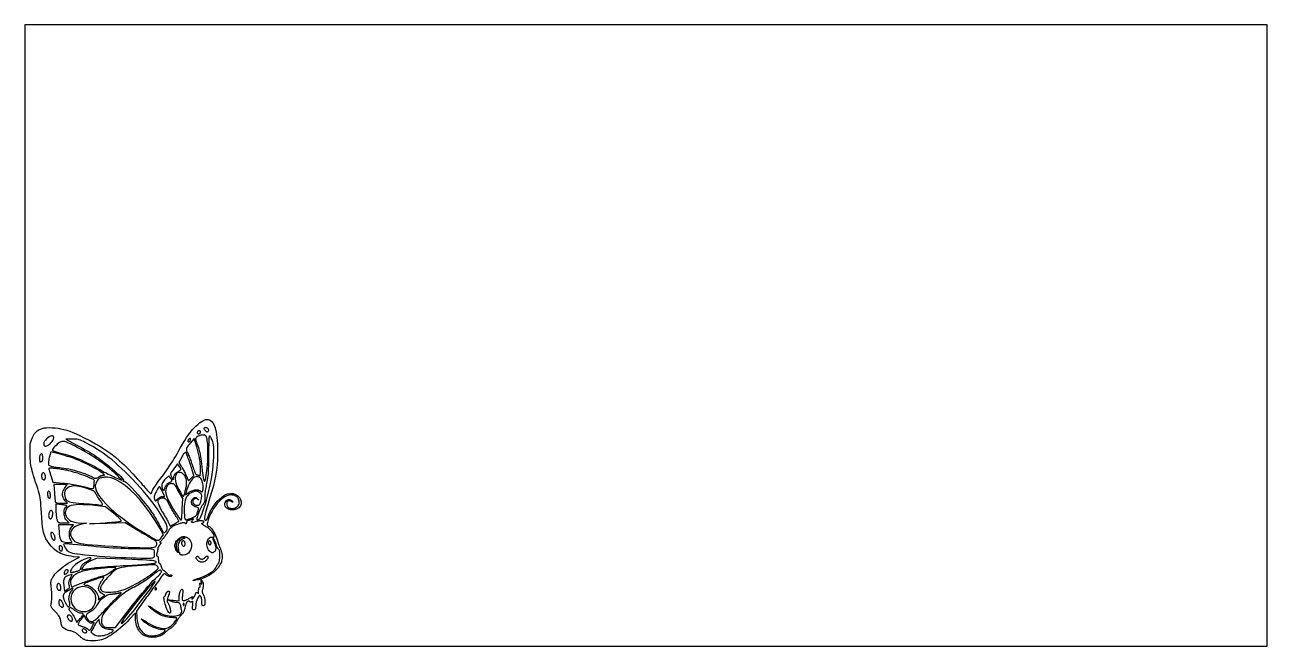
# Model space of a CAD drawing. Header units: metres. Extents: x 0 to 1200, y 0 to 600.
import ezdxf

# ---------------------------------------------------------------- set-up
doc = ezdxf.new("R2010")
doc.units = ezdxf.units.M

# ---------------------------------------------------------------- blocks, each defined once
blk = doc.blocks.new('PART_0')
at = {"layer": 'CUT'}
for points in [[(53, 1.1), (52.5, 1.3), (52.1, 1.5), (51.6, 1.8), (51, 2.2), (50.4, 2.6), (49.9, 3), (49.2, 3.5), (48.6, 4), (48, 4.5), (47.5, 5), (46.9, 5.5), (46.2, 6.2), (45.6, 6.7), (44.9, 7.3), (44.2, 7.7), (43.4, 8.2), (42.7, 8.6), (41.9, 8.9), (41.1, 9.2), (40.3, 9.5), (39.4, 9.7), (38.5, 9.9), (37, 10.2), (35.7, 10.6), (34.6, 11.1), (33.5, 11.6), (32.6, 12.3), (31.8, 13), (31.1, 13.8), (30.6, 14.6), (30.3, 15.5), (30, 16.5), (30, 17.5), (29.9, 18.5), (29.8, 19.5), (29.6, 20.5), (29.3, 21.4), (28.9, 22.4), (28.4, 23.4), (27.7, 24.3), (27, 25.4), (26.1, 26.4), (25.1, 27.5), (24, 28.7), (23, 29.8), (22.1, 30.6), (21.5, 31.4), (21, 32.1), (20.6, 32.7), (20.4, 33.3), (20.2, 33.9), (20.2, 34.6), (20.3, 35.3), (20.4, 36.2), (20.6, 37.2), (20.8, 38.5), (21, 39.7), (21.1, 40.9), (21.2, 42.1), (21.2, 43.3), (21.2, 44.6), (21.2, 45.9), (21, 47.4), (20.9, 49), (20.7, 50.7), (20.4, 52.7), (20.3, 53.8), (20.2, 54.8), (20.1, 55.7), (20.1, 56.5), (20.2, 57.2), (20.3, 57.9), (20.5, 58.5), (20.7, 59.2), (21, 59.9), (21.4, 60.6), (21.9, 61.4), (22.9, 62.9), (24.1, 64.4), (25.6, 66), (27.1, 67.6), (28.9, 69.1), (30.7, 70.7), (32.7, 72.2), (34.7, 73.6), (36.8, 75), (38.9, 76.2), (40.9, 77.3), (47.8, 80.8), (42.1, 81.4), (39.6, 81.8), (37.3, 82.1), (35.2, 82.6), (33.3, 83.1), (31.4, 83.8), (29.7, 84.5), (28.1, 85.3), (26.6, 86.2), (25.2, 87.2), (23.8, 88.4), (22.4, 89.7), (20.2, 92), (18.4, 94.2), (16.8, 96.4), (15.4, 98.6), (14.3, 101.1), (13.4, 103.8), (12.7, 106.8), (12.1, 110.3), (11.7, 114.2), (11.3, 118.8), (11, 124), (10.8, 127.7), (10.6, 130.9), (10.4, 133.6), (10.1, 136), (9.8, 138.2), (9.4, 140.3), (8.9, 142.4), (8.3, 144.7), (7.5, 147.2), (6.6, 150.1), (5.4, 153.5), (4.4, 156.7), (3.5, 159.4), (2.7, 161.9), (2.1, 164), (1.6, 166.1), (1.2, 168), (0.9, 169.9), (0.6, 171.8), (0.5, 173.9), (0.3, 176.1), (0.2, 178.7), (0.1, 181), (0, 183.1), (0, 184.9), (0, 186.5), (0.1, 187.9), (0.2, 189.2), (0.3, 190.3), (0.5, 191.4), (0.7, 192.3), (1, 193.3), (1.3, 194.2), (2.3, 196.5), (3.3, 198.5), (4.4, 200.2), (5.6, 201.7), (6.9, 202.9), (8.4, 203.9), (10, 204.7), (11.8, 205.3), (13.8, 205.7), (16, 205.9), (18.4, 206), (21.4, 205.9), (24.3, 205.7), (27.1, 205.4), (29.9, 204.9), (32.7, 204.3), (35.5, 203.5), (38.4, 202.5), (41.5, 201.4), (44.7, 200), (48.1, 198.4), (51.8, 196.6), (57.8, 193.6), (63.3, 190.5), (68.5, 187.5), (73.3, 184.4), (77.9, 181.2), (82.3, 177.8), (86.5, 174.1), (90.8, 170.2), (95, 166), (99.4, 161.4), (103.9, 156.4), (105.4, 154.6), (107, 152.9), (108.4, 151.2), (109.8, 149.7), (111, 148.2), (112.2, 146.9), (113.2, 145.7), (114.1, 144.7), (114.8, 144), (115.3, 143.4), (115.6, 143), (115.9, 142.7), (116.2, 142.5), (116.4, 142.4), (116.6, 142.3), (116.8, 142.4), (117, 142.5), (117.2, 142.7), (117.4, 143.1), (117.6, 143.5), (117.8, 144.1), (118, 144.8), (118.3, 145.4), (118.7, 146.2), (119.3, 147.2), (120, 148.3), (120.8, 149.6), (121.8, 150.9), (122.8, 152.4), (123.9, 153.9), (125.1, 155.5), (126.3, 157.1), (127.5, 158.7), (128.8, 160.5), (130.2, 162.4), (131.7, 164.5), (133.2, 166.7), (134.8, 169.1), (136.3, 171.4), (137.9, 173.8), (139.3, 176.2), (140.7, 178.5), (142, 180.7), (143.2, 182.8), (145.3, 186.7), (147.4, 190.2), (149.4, 193.5), (151.3, 196.4), (153.1, 199.1), (155, 201.6), (156.7, 203.8), (158.5, 205.8), (160.3, 207.6), (162, 209.2), (163.8, 210.7), (166.8, 212.7), (169.6, 213.8), (172, 214), (174.1, 213.3), (176, 211.7), (177.6, 209.2), (178.9, 205.9), (179.8, 201.6), (180.6, 196.5), (181, 190.4), (181.1, 183.5), (181.1, 178.8), (181, 174.5), (180.7, 170.6), (180.4, 166.8), (179.9, 163), (179.2, 159.1), (178.2, 154.8), (177.1, 150.1), (175.6, 144.8), (173.8, 138.7), (171.8, 131.6), (170.9, 128.7), (170.2, 126.2), (169.6, 124.1), (169.1, 122.3), (168.8, 120.9), (168.6, 119.7), (168.5, 118.8), (168.5, 118.1), (168.6, 117.5), (168.8, 117.2), (169, 116.9), (169.3, 116.8), (169.6, 116.7), (169.8, 116.7), (170.1, 116.7), (170.3, 116.9), (170.5, 117.1), (170.7, 117.4), (170.9, 117.7), (171.1, 118.2), (171.4, 118.7), (171.6, 119.3), (172.7, 122.1), (174, 124.9), (175.5, 127.6), (177.2, 130.2), (179, 132.6), (180.9, 134.9), (182.9, 136.9), (184.9, 138.7), (186.9, 140.2), (188.9, 141.3), (190.9, 142.1), (193.7, 142.5), (196.3, 142.3), (198.6, 141.4), (200.6, 140.1), (202.2, 138.4), (203.4, 136.5), (203.9, 134.5), (203.9, 132.4), (203.2, 130.5), (201.7, 128.7), (199.4, 127.4), (198.3, 127), (197.3, 126.7), (196.3, 126.5), (195.3, 126.5), (194.3, 126.5), (193.4, 126.7), (192.5, 126.9), (191.6, 127.3), (190.9, 127.8), (190.1, 128.3), (189.4, 129), (188.6, 130.2), (188.2, 131.4), (188.2, 132.6), (188.5, 133.7), (189, 134.8), (189.7, 135.7), (190.6, 136.3), (191.6, 136.7), (192.7, 136.7), (193.8, 136.3), (194.8, 135.5), (195.2, 135.1), (195.5, 134.7), (195.7, 134.5), (195.9, 134.3), (195.9, 134.2), (195.9, 134.1), (195.8, 134.1), (195.6, 134.2), (195.3, 134.3), (194.9, 134.5), (194.5, 134.7), (193.7, 135), (193.1, 135.2), (192.4, 135.3), (191.9, 135.3), (191.4, 135.2), (191, 135), (190.6, 134.7), (190.3, 134.3), (190.1, 133.9), (190, 133.3), (190, 132.6), (190, 131.8), (190.1, 131.1), (190.4, 130.4), (190.7, 129.8), (191.1, 129.3), (191.6, 128.9), (192.2, 128.6), (192.9, 128.3), (193.7, 128.1), (194.6, 128), (195.6, 128), (196.8, 128.1), (197.9, 128.3), (198.9, 128.8), (199.8, 129.4), (200.6, 130.1), (201.2, 130.9), (201.7, 131.8), (202, 132.8), (202.1, 133.8), (202.1, 134.9), (201.8, 136), (201.4, 137), (201, 137.8), (200.5, 138.5), (200, 139.1), (199.3, 139.6), (198.6, 140), (197.8, 140.4), (196.9, 140.7), (196, 140.8), (194.9, 140.9), (193.7, 141), (192, 140.8), (190.2, 140.2), (188.3, 139.3), (186.4, 138), (184.5, 136.5), (182.6, 134.6), (180.7, 132.6), (179, 130.4), (177.3, 128), (175.8, 125.4), (174.4, 122.7), (173.5, 120.6), (172.7, 118.8), (172.1, 117.1), (171.7, 115.7), (171.4, 114.4), (171.2, 113.4), (171.2, 112.5), (171.4, 111.8), (171.7, 111.2), (172.2, 110.8), (172.8, 110.5), (173.6, 110.1), (174.4, 109.5), (175.2, 108.7), (176, 107.6), (176.8, 106.4), (177.7, 105), (178.5, 103.5), (179.2, 102), (179.9, 100.3), (180.5, 98.7), (181, 97), (181.2, 96.3), (181.4, 95.6), (181.6, 94.8), (181.8, 94.1), (182.1, 93.4), (182.4, 92.6), (182.6, 92), (182.9, 91.3), (183.1, 90.7), (183.3, 90.2), (183.6, 89.8), (184.1, 88.5), (184.6, 87.2), (185, 85.8), (185.3, 84.4), (185.5, 82.9), (185.6, 81.5), (185.5, 80.1), (185.4, 78.8), (185.1, 77.5), (184.8, 76.2), (184.3, 75.1), (183.1, 72.9), (181.6, 70.7), (179.9, 68.7), (177.9, 66.8), (175.7, 65), (173.4, 63.5), (170.9, 62.1), (168.3, 60.9), (165.6, 59.9), (162.8, 59.1), (160, 58.6), (159, 58.5), (158.4, 58.4), (157.9, 58.4), (157.7, 58.5), (157.7, 58.6), (158, 58.8), (158.6, 59), (159.4, 59.3), (160.5, 59.7), (161.9, 60.2), (163.5, 60.8), (165.9, 61.6), (168.1, 62.5), (170.2, 63.4), (172.1, 64.4), (173.8, 65.4), (175.4, 66.4), (176.7, 67.5), (177.9, 68.6), (178.8, 69.6), (179.6, 70.7), (180.1, 71.8), (180.2, 72.2), (180.4, 72.6), (180.6, 73), (180.8, 73.3), (181, 73.7), (181.2, 74), (181.4, 74.3), (181.6, 74.5), (181.7, 74.8), (181.9, 74.9), (182.1, 75), (182.2, 75.2), (182.4, 75.5), (182.5, 75.8), (182.6, 76.3), (182.8, 76.9), (182.9, 77.5), (183, 78.2), (183.1, 79), (183.2, 79.8), (183.3, 80.6), (183.3, 81.5), (183.4, 82.7), (183.4, 83.7), (183.4, 84.6), (183.3, 85.4), (183.3, 86.2), (183.1, 86.8), (183, 87.4), (182.7, 87.9), (182.5, 88.3), (182.2, 88.7), (181.8, 89.1), (181.5, 89.4), (181.3, 89.7), (181, 90), (180.8, 90.4), (180.6, 90.7), (180.4, 91), (180.3, 91.3), (180.1, 91.6), (180, 91.9), (180, 92.2), (180, 92.4), (179.9, 93), (179.8, 93.7), (179.5, 94.5), (179.3, 95.3), (178.9, 96.1), (178.6, 96.8), (178.2, 97.5), (177.8, 98.1), (177.5, 98.6), (177.2, 98.9), (176.9, 99), (176.8, 98.9), (176.7, 98.9), (176.7, 98.7), (176.7, 98.5), (176.7, 98.3), (176.7, 98), (176.8, 97.7), (176.9, 97.4), (177.1, 97), (177.2, 96.6), (177.4, 96.2), (178, 94.9), (178.5, 93.7), (178.9, 92.6), (179.2, 91.6), (179.4, 90.6), (179.4, 89.7), (179.4, 89), (179.3, 88.2), (179.1, 87.6), (178.8, 87), (178.4, 86.5), (177.8, 86), (177.3, 85.6), (176.9, 85.3), (176.5, 85.2), (176, 85.1), (175.6, 85.1), (175.2, 85.3), (174.7, 85.6), (174.2, 86), (173.6, 86.5), (173, 87.2), (172.3, 88.1), (171.7, 89.2), (171.3, 90.4), (171, 91.7), (170.9, 93), (170.9, 94.3), (171, 95.6), (171.3, 96.7), (171.8, 97.8), (172.3, 98.7), (173.1, 99.3), (173.4, 99.6), (173.7, 99.7), (174.1, 99.9), (174.4, 100.1), (174.8, 100.2), (175.1, 100.3), (175.5, 100.3), (175.8, 100.4), (176.1, 100.4), (176.3, 100.4), (176.6, 100.3), (176.8, 100.2), (177, 100.2), (177.2, 100.2), (177.3, 100.2), (177.5, 100.2), (177.6, 100.3), (177.7, 100.4), (177.8, 100.5), (177.9, 100.6), (177.9, 100.8), (178, 101), (177.9, 101.8), (177.6, 102.6), (177.2, 103.5), (176.6, 104.5), (175.9, 105.4), (175.1, 106.4), (174.1, 107.3), (173.1, 108.2), (172, 109.1), (170.8, 109.9), (169.5, 110.6), (168.6, 111.1), (167.9, 111.6), (167.2, 112), (166.7, 112.4), (166.3, 112.7), (166, 113), (165.8, 113.2), (165.7, 113.4), (165.8, 113.6), (165.9, 113.7), (166.2, 113.8), (166.5, 113.8), (166.7, 113.9), (166.9, 114), (167.2, 114.1), (167.3, 114.2), (167.5, 114.4), (167.7, 114.5), (167.8, 114.6), (167.9, 114.8), (167.9, 114.9), (168, 115), (167.8, 115.4), (167.5, 115.6), (166.9, 115.8), (166.2, 115.9), (165.4, 115.9), (164.4, 115.9), (163.4, 115.9), (162.4, 115.7), (161.4, 115.5), (160.3, 115.3), (159.4, 114.9), (158.5, 114.7), (157.8, 114.5), (157.2, 114.3), (156.8, 114.3), (156.4, 114.4), (156.2, 114.6), (156.1, 114.8), (156.1, 115.1), (156.3, 115.6), (156.6, 116.1), (157.1, 116.6), (157.4, 117), (157.6, 117.3), (157.8, 117.6), (157.9, 117.8), (157.9, 117.9), (157.9, 118), (157.7, 118), (157.5, 117.9), (157.3, 117.9), (156.9, 117.7), (156.5, 117.5), (156.1, 117.4), (155.8, 117.3), (155.4, 117.2), (155.1, 117), (154.7, 116.9), (154.3, 116.8), (154, 116.6), (153.6, 116.5), (153.3, 116.4), (153, 116.3), (152.7, 116.2), (152.4, 116.2), (152.2, 116), (152, 115.9), (151.8, 115.7), (151.6, 115.5), (151.4, 115.3), (151.2, 115.1), (151.1, 114.9), (151, 114.6), (151, 114.4), (151, 114.2), (150.9, 113.9), (150.9, 113.6), (150.9, 113.4), (150.8, 113.3), (150.7, 113.2), (150.7, 113.2), (150.5, 113.2), (150.4, 113.2), (150.2, 113.3), (150.1, 113.5), (149.8, 113.7), (149.6, 113.9), (149.3, 114), (149, 114.1), (148.6, 114.2), (148.2, 114.2), (147.7, 114.2), (147.1, 114.1), (146.5, 113.9), (145.8, 113.7), (145, 113.5), (144.1, 113.2), (142.4, 112.6), (140.9, 112), (139.5, 111.4), (138.3, 110.8), (137.3, 110.1), (136.3, 109.3), (135.4, 108.5), (134.5, 107.5), (133.7, 106.4), (132.8, 105.1), (131.9, 103.6), (131.4, 102.8), (130.9, 102.1), (130.4, 101.3), (129.8, 100.5), (129.3, 99.8), (128.8, 99.1), (128.3, 98.5), (127.8, 98), (127.4, 97.5), (127, 97.1), (126.6, 96.7), (126.2, 96.4), (125.9, 96.2), (125.7, 95.9), (125.5, 95.7), (125.4, 95.5), (125.3, 95.4), (125.3, 95.2), (125.4, 95.1), (125.5, 95.1), (125.6, 95), (125.9, 95), (126.1, 95), (126.3, 94.9), (126.5, 94.9), (126.6, 94.8), (126.6, 94.6), (126.5, 94.5), (126.4, 94.2), (126.3, 94), (126.1, 93.7), (125.8, 93.3), (125.4, 93), (125.2, 92.6), (124.9, 92.3), (124.6, 91.9), (124.4, 91.5), (124.2, 91.1), (124, 90.7), (123.8, 90.2), (123.6, 89.8), (123.5, 89.4), (123.4, 89.1), (123.4, 88.7), (123.3, 88.4), (123.3, 88), (123.2, 87.6), (123.1, 87.1), (123.1, 86.7), (123, 86.2), (122.9, 85.8), (122.8, 85.4), (122.7, 85), (122.5, 84.6), (122.4, 84.2), (122.3, 83.9), (122.3, 83.5), (122.2, 83.2), (122.2, 82.9), (122.2, 82.7), (122.2, 82.5), (122.3, 82.3), (122.4, 82.2), (122.5, 82.1), (122.7, 82), (122.8, 82), (123, 81.9), (123.2, 81.8), (123.3, 81.6), (123.4, 81.4), (123.6, 81.1), (123.7, 80.8), (123.8, 80.4), (123.8, 79.9), (123.9, 79.5), (123.9, 79), (124, 78.5), (124, 78), (124, 77.5), (124, 77), (124.1, 76.6), (124.2, 76.2), (124.3, 75.8), (124.4, 75.5), (124.5, 75.3), (124.6, 75.1), (124.8, 75), (124.9, 75), (125.1, 74.9), (125.2, 74.8), (125.4, 74.7), (125.6, 74.4), (125.8, 74.2), (125.9, 73.9), (126.1, 73.5), (126.3, 73.1), (126.5, 72.7), (126.6, 72.2), (126.7, 71.7), (126.9, 71.2), (127, 70.8), (127.2, 70.4), (127.4, 70), (127.6, 69.6), (127.8, 69.3), (127.9, 69), (128.1, 68.8), (128.3, 68.6), (128.5, 68.5), (128.7, 68.5), (128.9, 68.4), (129.1, 68.4), (129.3, 68.2), (129.6, 68), (129.9, 67.8), (130.2, 67.5), (130.6, 67.2), (130.9, 66.9), (131.2, 66.5), (131.6, 66.2), (131.9, 65.8), (132.2, 65.4), (132.6, 65), (133, 64.6), (133.3, 64.3), (133.7, 64.1), (134, 63.9), (134.3, 63.7), (134.7, 63.6), (135, 63.6), (135.2, 63.6), (135.5, 63.6), (135.7, 63.7), (135.9, 63.8), (136.1, 63.8), (136.3, 63.8), (136.4, 63.8), (136.6, 63.7), (136.7, 63.7), (136.8, 63.6), (136.9, 63.5), (136.9, 63.4), (137, 63.3), (136.9, 62.9), (136.6, 62.6), (136.2, 62.4), (135.7, 62.3), (135.1, 62.3), (134.5, 62.4), (133.8, 62.5), (133.2, 62.8), (132.5, 63.1), (131.9, 63.5), (131.4, 64), (131, 64.4), (130.6, 64.8), (130.3, 64.9), (129.9, 64.9), (129.5, 64.8), (129, 64.4), (128.4, 63.8), (127.7, 62.9), (126.8, 61.8), (125.8, 60.4), (124.6, 58.7), (123.7, 57.5), (122.7, 56.1), (121.6, 54.6), (120.4, 52.9), (119.1, 51.2), (117.8, 49.3), (116.4, 47.5), (115, 45.6), (113.7, 43.7), (112.3, 41.9), (111, 40.2), (102.7, 28.8), (103.2, 22.6), (103.5, 19.6), (104.1, 16.8), (104.8, 14.3), (105.8, 12.2), (106.9, 10.3), (108.2, 8.7), (109.8, 7.3), (111.5, 6.3), (113.4, 5.6), (115.5, 5.1), (117.7, 5), (119.1, 5), (120.4, 5.2), (121.7, 5.4), (123, 5.7), (124.2, 6), (125.4, 6.4), (126.5, 6.9), (127.5, 7.5), (128.4, 8), (129.2, 8.7), (129.8, 9.3), (130.1, 9.7), (130.3, 10), (130.5, 10.3), (130.5, 10.5), (130.4, 10.6), (130.2, 10.8), (129.9, 10.9), (129.5, 10.9), (128.9, 11), (128.1, 11), (127.2, 11), (125.8, 11.1), (124.2, 11.4), (122.4, 11.9), (120.5, 12.6), (118.6, 13.4), (116.7, 14.3), (114.8, 15.3), (113, 16.4), (111.4, 17.4), (110, 18.5), (108.9, 19.6), (108.3, 20.2), (107.9, 20.7), (107.6, 21.1), (107.5, 21.3), (107.5, 21.4), (107.7, 21.3), (108, 21.2), (108.6, 20.8), (109.3, 20.4), (110.2, 19.7), (111.4, 19), (114, 17.3), (116.6, 15.8), (119.2, 14.6), (121.6, 13.6), (124, 12.9), (126.2, 12.4), (128.3, 12.2), (130.3, 12.2), (132.1, 12.5), (133.8, 13.1), (135.3, 13.9), (136, 14.4), (136.8, 15.1), (137.6, 15.8), (138.4, 16.7), (139.2, 17.6), (139.9, 18.5), (140.6, 19.3), (141.1, 20.2), (141.6, 20.9), (141.8, 21.5), (141.9, 22), (141.9, 22), (141.7, 22.1), (141.4, 22.2), (141.1, 22.3), (140.6, 22.3), (140.1, 22.4), (139.5, 22.5), (138.8, 22.5), (138.1, 22.6), (137.4, 22.6), (136.6, 22.6), (134.8, 22.7), (133.1, 23), (131.4, 23.3), (129.7, 23.8), (128, 24.3), (126.3, 25), (124.6, 25.9), (123, 26.8), (121.4, 27.9), (119.7, 29), (118.1, 30.3), (116.8, 31.5), (115.7, 32.4), (115, 33.1), (114.6, 33.6), (114.5, 33.8), (114.6, 33.8), (115.1, 33.6), (115.9, 33.2), (116.9, 32.5), (118.2, 31.6), (119.8, 30.5), (121.5, 29.3), (123.1, 28.3), (124.8, 27.4), (126.4, 26.6), (128, 25.9), (129.7, 25.3), (131.3, 24.8), (132.9, 24.5), (134.6, 24.2), (136.2, 24), (137.9, 24), (139.5, 24), (141, 24.2), (142.3, 24.5), (143.5, 24.8), (144.5, 25.3), (145.2, 25.9), (145.8, 26.6), (146.3, 27.4), (146.5, 28.3), (146.6, 29.2), (146.4, 30.3), (146.1, 31.9), (145.8, 33.1), (145.6, 34.2), (145.3, 35), (145, 35.7), (144.7, 36.2), (144.3, 36.5), (143.9, 36.8), (143.4, 36.9), (142.8, 37), (142.1, 37.1), (141.7, 37.1), (141.2, 37.1), (140.7, 37.2), (140.1, 37.3), (139.5, 37.4), (138.9, 37.6), (138.3, 37.7), (137.7, 37.9), (137.1, 38.1), (136.5, 38.3), (136, 38.5), (135.1, 38.8), (134.4, 39.1), (133.9, 39.3), (133.7, 39.5), (133.6, 39.6), (133.8, 39.6), (134.2, 39.6), (134.8, 39.6), (135.7, 39.5), (136.8, 39.4), (138.2, 39.3), (144, 38.7), (144, 41.8), (144, 42.8), (144.1, 43.9), (144.3, 44.9), (144.5, 45.9), (144.8, 46.9), (145.1, 47.7), (145.4, 48.5), (145.8, 49.1), (146.2, 49.6), (146.6, 49.9), (146.9, 50), (147.1, 49.9), (147.2, 49.8), (147.4, 49.5), (147.5, 49.2), (147.5, 48.8), (147.5, 48.3), (147.6, 47.7), (147.5, 47), (147.5, 46.2), (147.4, 45.4), (147.3, 44.5), (147.2, 43.3), (147.1, 42.2), (147, 41.4), (147, 40.7), (147.1, 40.1), (147.1, 39.7), (147.3, 39.4), (147.5, 39.2), (147.7, 39.1), (148.1, 39), (148.4, 39), (148.7, 39), (149.1, 39.1), (149.5, 39.2), (150, 39.3), (150.5, 39.5), (151, 39.7), (151.6, 40), (152.1, 40.2), (152.7, 40.5), (153.2, 40.8), (153.8, 41.2), (154.6, 41.7), (155.3, 42.1), (155.9, 42.4), (156.3, 42.6), (156.6, 42.7), (156.8, 42.8), (156.9, 42.7), (156.9, 42.5), (156.9, 42.2), (156.8, 41.9), (156.6, 41.4), (156.5, 41), (156.4, 40.7), (156.4, 40.5), (156.4, 40.3), (156.4, 40.3), (156.5, 40.3), (156.7, 40.4), (156.9, 40.7), (157.2, 41), (157.5, 41.4), (158, 41.8), (158.2, 42.2), (158.5, 42.6), (158.8, 43), (159, 43.3), (159.3, 43.7), (159.5, 44.1), (159.6, 44.4), (159.8, 44.8), (159.9, 45.1), (159.9, 45.4), (160, 45.6), (160, 46), (160.1, 46.4), (160.3, 46.6), (160.5, 46.8), (160.7, 46.9), (161, 46.9), (161.3, 46.9), (161.6, 46.7), (161.8, 46.5), (162.1, 46.1), (162.3, 45.7), (162.4, 45.6), (162.4, 45.5), (162.5, 45.5), (162.6, 45.7), (162.6, 45.8), (162.7, 46.1), (162.7, 46.4), (162.8, 46.8), (162.8, 47.2), (162.9, 47.7), (162.9, 48.2), (162.9, 48.8), (162.9, 49.3), (163, 49.8), (163.1, 50.3), (163.1, 50.7), (163.2, 51.1), (163.4, 51.4), (163.5, 51.6), (163.6, 51.8), (163.7, 51.9), (163.9, 52), (164, 52), (164.1, 52.1), (164.2, 52.2), (164.3, 52.3), (164.3, 52.5), (164.3, 52.7), (164.4, 53), (164.4, 53.2), (164.3, 53.5), (164.3, 53.8), (164.2, 54.1), (164.1, 54.5), (164, 54.9), (164, 55.2), (164, 55.4), (164, 55.6), (164.1, 55.7), (164.2, 55.7), (164.3, 55.8), (164.5, 55.7), (164.7, 55.6), (164.9, 55.5), (165.1, 55.4), (165.3, 55.3), (165.5, 55.2), (165.6, 55.3), (165.7, 55.3), (165.8, 55.4), (165.8, 55.6), (165.8, 55.8), (165.7, 56.1), (165.6, 56.5), (165.5, 56.8), (165.3, 57.6), (165.2, 58.1), (165.2, 58.5), (165.2, 58.8), (165.3, 58.9), (165.5, 58.9), (165.8, 58.7), (166, 58.4), (166.3, 57.9), (166.6, 57.3), (166.9, 56.6), (167.1, 56.1), (167.2, 55.7), (167.3, 55.2), (167.3, 54.7), (167.3, 54.1), (167.3, 53.5), (167.3, 53), (167.2, 52.4), (167.1, 51.8), (167, 51.2), (166.8, 50.5), (166.7, 49.8), (166.5, 49.2), (166.4, 48.5), (166.4, 48), (166.4, 47.5), (166.4, 47), (166.5, 46.5), (166.6, 46.1), (166.8, 45.7), (167.1, 45.2), (167.4, 44.7), (167.9, 43.8), (168.3, 42.7), (168.6, 41.5), (168.9, 40.2), (169, 38.9), (169, 37.6), (168.9, 36.5), (168.7, 35.5), (168.4, 34.7), (168, 34.2), (167.5, 34), (167.2, 34), (166.9, 34.1), (166.7, 34.2), (166.5, 34.4), (166.4, 34.7), (166.2, 35), (166.1, 35.4), (166, 35.9), (166, 36.4), (166, 37), (165.9, 37.7), (165.9, 38.3), (165.9, 38.9), (165.8, 39.4), (165.8, 40), (165.7, 40.6), (165.6, 41.1), (165.5, 41.6), (165.3, 42), (165.2, 42.4), (165.1, 42.7), (164.9, 43), (164.7, 43.3), (164.5, 43.5), (164.3, 43.7), (164.1, 43.8), (164, 43.9), (163.8, 43.8), (163.6, 43.7), (163.4, 43.5), (163.2, 43.3), (163, 42.9), (162.7, 42.5), (162.2, 41.7), (161.8, 40.9), (161.5, 40.2), (161.1, 39.4), (160.9, 38.6), (160.6, 37.8), (160.5, 36.9), (160.3, 36.1), (160.2, 35.2), (160.1, 34.2), (160.1, 33.2), (160, 32.6), (160, 32.1), (159.9, 31.6), (159.8, 31.2), (159.7, 30.9), (159.5, 30.6), (159.3, 30.4), (159.1, 30.2), (158.9, 30.1), (158.6, 30), (158.3, 30), (158, 30), (157.7, 30.1), (157.5, 30.2), (157.3, 30.4), (157.2, 30.7), (157.1, 31), (157, 31.5), (157, 32.1), (157, 32.7), (157.1, 33.6), (157.2, 34.5), (157.3, 35.4), (157.4, 36.1), (157.4, 36.8), (157.4, 37.3), (157.4, 37.7), (157.3, 38), (157.2, 38.2), (157.1, 38.3), (156.9, 38.3), (156.7, 38.2), (156.5, 38), (156.3, 37.9), (156.1, 37.7), (155.9, 37.6), (155.7, 37.6), (155.4, 37.5), (155.2, 37.5), (155, 37.6), (154.8, 37.6), (154.6, 37.8), (154.5, 37.9), (154.3, 38.1), (153.8, 38.4), (153.3, 38.5), (152.8, 38.4), (152.3, 38.1), (151.8, 37.7), (151.3, 37.1), (150.9, 36.3), (150.5, 35.4), (150.1, 34.3), (149.8, 33.2), (149.6, 31.9), (149.4, 31.2), (149.2, 30.5), (149, 29.8), (148.8, 29.1), (148.5, 28.5), (148.2, 27.8), (147.8, 27.2), (147.5, 26.6), (147.1, 26.1), (146.6, 25.6), (146.2, 25.1), (145.7, 24.7), (145.3, 24.2), (144.8, 23.6), (144.4, 23), (143.9, 22.4), (143.4, 21.8), (143, 21.1), (142.6, 20.5), (142.2, 19.8), (141.8, 19.2), (141.5, 18.6), (141.1, 18), (140.8, 17.4), (140.3, 16.7), (139.8, 16.1), (139.3, 15.5), (138.8, 14.9), (138.2, 14.3), (137.6, 13.8), (137.1, 13.3), (136.5, 12.8), (136, 12.5), (135.4, 12.1), (134.9, 11.8), (134.3, 11.4), (133.8, 11), (133.3, 10.6), (132.8, 10.2), (132.4, 9.8), (131.9, 9.5), (131.6, 9.1), (131.3, 8.8), (131, 8.5), (129.6, 7.2), (127.9, 6), (126, 5.1), (123.9, 4.4), (121.7, 3.8), (119.4, 3.6), (117.1, 3.5), (114.9, 3.7), (112.7, 4.2), (110.8, 4.9), (109.1, 5.9), (107.9, 6.8), (106.9, 7.9), (105.9, 9.1), (105, 10.4), (104.2, 11.8), (103.6, 13.3), (103, 14.9), (102.6, 16.5), (102.2, 18.2), (102, 20), (102, 21.9), (102, 27.3), (95.9, 20.7), (93.9, 18.6), (91.9, 16.5), (89.7, 14.5), (87.5, 12.6), (85.3, 10.7), (83.1, 9), (80.8, 7.4), (78.6, 5.9), (76.5, 4.5), (74.4, 3.3), (72.5, 2.3), (70.9, 1.7), (69.2, 1.2), (67.3, 0.7), (65.4, 0.4), (63.4, 0.1), (61.5, 0), (59.6, 0), (57.7, 0.1), (55.9, 0.3), (54.4, 0.6), (53, 1.1)], [(172.2, 202.6), (172.5, 202.9), (172.6, 203.3), (172.6, 203.7), (172.5, 204.1), (172.3, 204.5), (172, 204.9), (171.7, 205.2), (171.3, 205.5), (170.8, 205.8), (170.4, 205.9), (169.8, 206), (169.3, 205.9), (168.9, 205.9), (168.5, 205.7), (168.2, 205.6), (168.1, 205.4), (168, 205.1), (168, 204.8), (168.2, 204.4), (168.4, 204.1), (168.7, 203.6), (169.2, 203.2), (169.5, 202.8), (169.8, 202.6), (170.1, 202.3), (170.4, 202.2), (170.7, 202.1), (171, 202), (171.2, 202), (171.5, 202.1), (171.7, 202.2), (172, 202.4), (172.2, 202.6)], [(18.7, 189.9), (19.5, 190.5), (20.2, 191.2), (20.9, 191.9), (21.5, 192.7), (22.1, 193.6), (22.5, 194.4), (22.8, 195.2), (22.9, 196), (23, 196.7), (22.8, 197.3), (22.6, 197.7), (21.8, 198.1), (20.8, 198.1), (19.7, 197.7), (18.5, 197), (17.2, 196.2), (16, 195.1), (15, 194), (14.1, 192.8), (13.5, 191.6), (13.2, 190.5), (13.3, 189.6), (13.5, 189), (13.7, 188.7), (14, 188.4), (14.3, 188.2), (14.6, 188.1), (15, 188.1), (15.5, 188.3), (16.1, 188.5), (16.8, 188.9), (17.7, 189.4), (18.7, 189.9)], [(82.5, 161.6), (79.7, 164.1), (76.8, 166.5), (73.7, 169), (70.6, 171.4), (67.3, 173.8), (63.9, 176.1), (60.4, 178.4), (56.8, 180.6), (53.2, 182.8), (49.4, 184.9), (45.6, 187), (43.1, 188.3), (40.9, 189.4), (39, 190.3), (37.3, 191.1), (35.9, 191.7), (34.7, 192.2), (33.6, 192.5), (32.7, 192.7), (32, 192.7), (31.3, 192.7), (30.6, 192.6), (29.7, 192.3), (28.6, 191.7), (27.5, 190.9), (26.3, 189.9), (25.1, 188.9), (24.1, 187.8), (23.1, 186.8), (22.3, 185.8), (21.8, 185), (21.6, 184.3), (21.7, 183.9), (21.9, 183.8), (22.3, 183.6), (22.8, 183.5), (23.4, 183.2), (24.2, 183), (25.1, 182.7), (26.1, 182.4), (27.1, 182.1), (28.3, 181.8), (29.4, 181.5), (30.6, 181.2), (33.8, 180.3), (36.9, 179.4), (40, 178.4), (43, 177.4), (46, 176.2), (48.9, 175.1), (51.7, 173.8), (54.5, 172.5), (57.2, 171.2), (59.9, 169.8), (62.5, 168.4), (63.7, 167.7), (64.9, 166.9), (66.1, 166.2), (67.4, 165.5), (68.6, 164.9), (69.7, 164.2), (70.8, 163.7), (71.7, 163.1), (72.6, 162.6), (73.4, 162.3), (74, 161.9), (75.5, 161.2), (77.1, 160.4), (78.9, 159.6), (80.6, 158.7), (82.4, 157.9), (84, 157.2), (85.5, 156.5), (86.8, 155.9), (87.9, 155.5), (88.6, 155.2), (89, 155.1), (89, 155.2), (88.8, 155.4), (88.5, 155.7), (88.1, 156.1), (87.6, 156.7), (86.9, 157.3), (86.2, 158), (85.4, 158.8), (84.5, 159.7), (83.5, 160.6), (82.5, 161.6)], [(132.5, 108), (132.4, 110.2), (131.4, 113.3), (129.4, 117.3), (126.5, 122.1), (123, 127.4), (118.8, 133.1), (114, 139.1), (108.9, 145.3), (103.4, 151.5), (97.7, 157.7), (91.8, 163.5), (88.5, 166.7), (85.3, 169.6), (82.3, 172.3), (79.4, 174.8), (76.6, 177), (73.7, 179.2), (70.8, 181.3), (67.8, 183.3), (64.6, 185.3), (61.2, 187.4), (57.5, 189.5), (55.2, 190.8), (53.2, 191.8), (51.6, 192.7), (50.1, 193.4), (48.8, 193.9), (47.6, 194.3), (46.5, 194.6), (45.3, 194.8), (44.1, 194.9), (42.7, 195), (41.1, 195), (34.5, 194.9), (44.6, 189.5), (47.9, 187.8), (50.8, 186.2), (53.4, 184.7), (55.8, 183.3), (58, 182), (60.1, 180.7), (62.2, 179.3), (64.2, 177.9), (66.4, 176.4), (68.7, 174.7), (71.2, 172.8), (74, 170.6), (76.8, 168.4), (79.4, 166.2), (81.8, 164.1), (84, 162.1), (86, 160.3), (87.6, 158.7), (88.9, 157.2), (89.8, 156.1), (90.3, 155.2), (90.3, 154.7), (90.2, 154.6), (90.2, 154.4), (90.1, 154.3), (90.1, 154.2), (90.1, 154.2), (90.2, 154.1), (90.2, 154.1), (90.3, 154.1), (90.4, 154.2), (90.5, 154.2), (90.7, 154.3), (91.6, 154.1), (93.2, 152.9), (95.5, 150.8), (98.2, 148), (101.2, 144.7), (104.5, 141), (107.8, 137), (111.1, 132.9), (114.3, 128.8), (117.1, 124.9), (119.5, 121.4), (120, 120.5), (120.6, 119.6), (121.2, 118.5), (121.8, 117.5), (122.5, 116.3), (123.1, 115.2), (123.8, 114.1), (124.4, 113), (125, 111.9), (125.5, 110.9), (126, 109.9), (126.6, 108.7), (127.2, 107.6), (127.7, 106.7), (128.2, 106), (128.6, 105.4), (128.9, 105), (129.2, 104.8), (129.6, 104.7), (129.9, 104.7), (130.2, 104.8), (130.5, 105), (130.7, 105.2), (130.9, 105.4), (131.1, 105.7), (131.3, 105.9), (131.5, 106.2), (131.7, 106.5), (131.9, 106.8), (132.1, 107.1), (132.2, 107.4), (132.4, 107.7), (132.5, 108)], [(164, 174.9), (163.8, 176), (163.6, 177.2), (163.4, 178.4), (163.1, 179.7), (162.8, 181), (162.5, 182.4), (162.2, 183.7), (161.8, 185), (161.5, 186.3), (161.2, 187.5), (160.9, 188.6), (158.7, 195.5), (154.8, 191.1), (153.7, 189.8), (152.9, 188.8), (152.2, 187.8), (151.6, 186.9), (151.3, 186.1), (151.1, 185.3), (151.1, 184.6), (151.3, 183.7), (151.6, 182.8), (152, 181.8), (152.6, 180.7), (152.9, 180.1), (153.2, 179.4), (153.6, 178.5), (154, 177.6), (154.4, 176.5), (154.8, 175.4), (155.2, 174.2), (155.7, 172.9), (156.1, 171.6), (156.5, 170.3), (157, 169.1), (157.5, 167.5), (157.9, 166.1), (158.4, 164.9), (158.8, 163.8), (159.2, 162.9), (159.6, 162.2), (160, 161.5), (160.3, 161.1), (160.7, 160.7), (161, 160.5), (161.4, 160.4), (161.6, 160.3), (161.9, 160.3), (162.2, 160.2), (162.4, 160.1), (162.7, 160), (162.9, 160), (163.2, 159.9), (163.4, 159.8), (163.5, 159.7), (163.7, 159.6), (163.8, 159.5), (164.1, 159.4), (164.3, 159.8), (164.5, 160.6), (164.7, 161.8), (164.7, 163.3), (164.8, 165), (164.7, 166.9), (164.6, 168.9), (164.5, 171), (164.3, 173), (164, 174.9)], [(155, 194.7), (154.9, 195), (154.9, 195.2), (154.9, 195.4), (154.8, 195.6), (154.7, 195.7), (154.6, 195.7), (154.4, 195.6), (154.3, 195.6), (154, 195.4), (153.8, 195.2), (153.5, 195), (153.3, 194.8), (153.1, 194.6), (152.9, 194.4), (152.7, 194.2), (152.6, 194), (152.5, 193.7), (152.5, 193.5), (152.4, 193.3), (152.4, 193.2), (152.5, 193), (152.5, 192.8), (152.8, 192.6), (153, 192.4), (153.3, 192.3), (153.6, 192.4), (153.9, 192.5), (154.2, 192.7), (154.4, 193), (154.6, 193.3), (154.8, 193.7), (154.9, 194.2), (155, 194.7)], [(170.8, 164.2), (171.1, 167.3), (171.4, 170.3), (171.6, 173.3), (171.7, 176.3), (171.8, 179.2), (171.8, 182), (171.8, 184.7), (171.7, 187.3), (171.6, 189.7), (171.4, 191.9), (171.1, 194), (171, 194.9), (170.8, 195.7), (170.6, 196.4), (170.5, 197), (170.3, 197.5), (170, 197.9), (169.7, 198.2), (169.4, 198.4), (169, 198.6), (168.6, 198.7), (168.1, 198.8), (167.2, 198.9), (166.3, 198.8), (165.3, 198.6), (164.3, 198.4), (163.3, 198.1), (162.4, 197.7), (161.6, 197.3), (160.9, 196.8), (160.4, 196.3), (160.1, 195.9), (160, 195.4), (160, 195.1), (160, 194.8), (160.1, 194.5), (160.2, 194), (160.3, 193.6), (160.5, 193), (160.6, 192.5), (160.8, 192), (161, 191.4), (161.2, 190.8), (161.4, 190.2), (162, 188.6), (162.6, 186.9), (163.1, 185.3), (163.5, 183.6), (164, 181.9), (164.3, 180.1), (164.7, 178.1), (165, 176), (165.3, 173.7), (165.6, 171.2), (165.9, 168.5), (166.4, 163.9), (166.9, 160.3), (167.4, 157.4), (167.8, 155.4), (168.2, 154.2), (168.6, 153.9), (169, 154.3), (169.5, 155.6), (169.9, 157.7), (170.3, 160.5), (170.8, 164.2)], [(163.4, 117.6), (163.9, 118.1), (164.6, 119.3), (165.4, 121), (166.3, 123.2), (167.3, 125.9), (168.3, 128.9), (169.4, 132.3), (170.5, 136), (171.5, 139.8), (172.5, 143.9), (173.5, 148), (174.4, 152.2), (175.2, 156.5), (175.9, 160.9), (176.5, 165.2), (177, 169.5), (177.3, 173.6), (177.6, 177.5), (177.7, 181.1), (177.6, 184.4), (177.5, 187.2), (177.1, 189.5), (176.8, 190.9), (176.5, 192.2), (176.2, 193.4), (175.8, 194.4), (175.4, 195.3), (175.1, 196.1), (174.7, 196.8), (174.3, 197.3), (173.9, 197.7), (173.5, 197.9), (173.1, 198), (173, 197.8), (172.9, 197.2), (172.8, 196.2), (172.7, 194.9), (172.7, 193.4), (172.6, 191.5), (172.6, 189.4), (172.5, 187.1), (172.5, 184.6), (172.5, 182), (172.4, 179.2), (172.4, 175.4), (172.4, 172), (172.3, 168.9), (172.2, 166.2), (172.1, 163.7), (172, 161.5), (171.8, 159.4), (171.5, 157.5), (171.2, 155.6), (170.9, 153.8), (170.5, 152), (170.2, 150.7), (170, 149.3), (169.7, 148), (169.5, 146.6), (169.3, 145.3), (169.1, 144), (169, 142.8), (168.9, 141.6), (168.8, 140.6), (168.8, 139.7), (168.8, 138.9), (168.8, 138), (168.8, 137.2), (168.8, 136.4), (168.7, 135.7), (168.6, 135), (168.4, 134.4), (168.2, 133.8), (167.9, 133.2), (167.6, 132.6), (167.2, 132.1), (166.8, 131.5), (166.4, 131), (166.1, 130.4), (165.7, 129.8), (165.3, 129.1), (164.9, 128.4), (164.5, 127.6), (164.1, 126.8), (163.7, 125.9), (163.4, 125.1), (163.1, 124.3), (162.8, 123.5), (162.2, 121.8), (161.7, 120.4), (161.3, 119.2), (161.1, 118.4), (161, 117.7), (161.1, 117.3), (161.3, 117.1), (161.6, 117), (162, 117.1), (162.6, 117.3), (163.4, 117.6)], [(164.5, 201), (164.7, 201.4), (164.8, 201.8), (164.8, 202.1), (164.8, 202.4), (164.6, 202.6), (164.4, 202.7), (164.1, 202.8), (163.8, 202.9), (163.4, 202.9), (162.9, 202.8), (162.4, 202.6), (162.2, 202.5), (162, 202.4), (161.8, 202.3), (161.7, 202.1), (161.5, 202), (161.4, 201.8), (161.4, 201.6), (161.3, 201.5), (161.3, 201.3), (161.4, 201.1), (161.4, 201), (161.7, 200.7), (161.9, 200.4), (162.2, 200.2), (162.5, 200.1), (162.8, 200), (163.1, 200), (163.4, 200.1), (163.7, 200.2), (164, 200.4), (164.3, 200.7), (164.5, 201)], [(12.5, 177), (12.4, 178.2), (12.2, 179.2), (11.9, 180), (11.6, 180.4), (11.2, 180.6), (10.7, 180.6), (10.3, 180.3), (9.9, 179.7), (9.6, 179), (9.3, 177.9), (9.1, 176.6), (9.1, 175.8), (9, 175.1), (9, 174.5), (9.1, 174.1), (9.2, 173.7), (9.3, 173.4), (9.4, 173.2), (9.7, 173.1), (9.9, 173.1), (10.2, 173.1), (10.6, 173.2), (11, 173.2), (11.3, 173.4), (11.5, 173.5), (11.8, 173.8), (12, 174), (12.1, 174.4), (12.2, 174.8), (12.3, 175.2), (12.4, 175.7), (12.4, 176.3), (12.5, 177)], [(66.4, 158.5), (66.7, 158.7), (67, 158.9), (67.4, 159.1), (67.7, 159.3), (68.1, 159.5), (68.5, 159.6), (68.8, 159.7), (69.2, 159.8), (69.5, 159.9), (69.9, 160), (70.1, 160), (71, 160), (71.5, 160.1), (71.8, 160.4), (71.7, 160.7), (71.3, 161.2), (70.6, 161.8), (69.6, 162.5), (68.2, 163.4), (66.4, 164.5), (64.2, 165.8), (61.6, 167.2), (58.6, 168.9), (55.7, 170.4), (52.9, 171.8), (50.2, 173.1), (47.5, 174.2), (44.7, 175.3), (42, 176.4), (39.1, 177.4), (36, 178.3), (32.7, 179.3), (29.2, 180.3), (20, 182.8), (19, 179.1), (18.8, 178.6), (18.7, 178), (18.6, 177.3), (18.4, 176.6), (18.3, 176), (18.2, 175.3), (18.1, 174.6), (18.1, 174), (18, 173.3), (18, 172.8), (18, 172.3), (17.9, 171.4), (17.9, 170.7), (18, 170.1), (18.3, 169.7), (18.8, 169.3), (19.7, 169), (21.1, 168.6), (22.9, 168.3), (25.4, 167.9), (28.5, 167.5), (32.5, 166.9), (34.9, 166.6), (37.4, 166.1), (40, 165.5), (42.6, 164.8), (45.3, 164.1), (47.9, 163.3), (50.4, 162.5), (52.8, 161.6), (55, 160.7), (57, 159.9), (58.8, 159), (59.9, 158.4), (60.9, 157.9), (61.7, 157.6), (62.4, 157.3), (63, 157.2), (63.6, 157.2), (64.1, 157.2), (64.6, 157.4), (65.2, 157.7), (65.8, 158), (66.4, 158.5)], [(154.9, 170.4), (154.4, 172), (153.9, 173.5), (153.4, 175), (152.9, 176.3), (152.5, 177.6), (152, 178.7), (151.6, 179.7), (151.3, 180.6), (151, 181.2), (150.7, 181.7), (150.5, 181.9), (150.3, 182), (150, 182.1), (149.8, 182), (149.5, 181.8), (149.1, 181.5), (148.8, 181.1), (148.4, 180.6), (148, 180), (147.5, 179.3), (147, 178.5), (146.5, 177.5), (143.6, 172.2), (145.8, 169.1), (146.2, 168.6), (146.6, 168), (147, 167.3), (147.4, 166.5), (147.9, 165.7), (148.4, 164.9), (148.8, 164), (149.3, 163), (149.7, 162.1), (150.2, 161.2), (150.5, 160.4), (153.1, 154.6), (155.7, 157.2), (158.2, 159.8), (154.9, 170.4)], [(142.7, 163.5), (143.6, 164), (144.4, 164.5), (144.9, 165), (145.3, 165.3), (145.6, 165.7), (145.7, 166.1), (145.7, 166.5), (145.5, 166.9), (145.2, 167.4), (144.7, 168), (144.2, 168.7), (142.4, 171), (138.8, 166.2), (137.9, 165), (137.2, 164), (136.7, 163.2), (136.3, 162.5), (136, 161.9), (135.8, 161.3), (135.8, 160.8), (135.9, 160.3), (136.1, 159.8), (136.4, 159.1), (136.8, 158.4), (138.4, 155.5), (138.9, 158.5), (139, 159), (139.2, 159.5), (139.4, 160), (139.7, 160.5), (140, 161), (140.3, 161.4), (140.7, 161.9), (141.2, 162.3), (141.6, 162.7), (142.1, 163.1), (142.7, 163.5)], [(14.8, 159.6), (14.6, 160.5), (14.4, 161.2), (14, 161.8), (13.6, 162.2), (13.2, 162.4), (12.8, 162.5), (12.3, 162.4), (11.9, 162.1), (11.6, 161.6), (11.3, 161), (11.1, 160.2), (11.1, 159.4), (11.1, 158.7), (11.3, 158), (11.5, 157.3), (11.8, 156.7), (12.2, 156.2), (12.6, 155.8), (13, 155.6), (13.4, 155.5), (13.8, 155.5), (14.2, 155.8), (14.3, 156), (14.4, 156.2), (14.5, 156.5), (14.6, 156.8), (14.7, 157.1), (14.8, 157.5), (14.8, 157.9), (14.8, 158.3), (14.8, 158.7), (14.8, 159.2), (14.8, 159.6)], [(61.8, 150.4), (61.8, 150.9), (61.8, 151.4), (61.8, 151.9), (61.8, 152.4), (61.9, 152.9), (62, 153.3), (62, 153.7), (62.1, 154.1), (62.2, 154.4), (62.2, 154.6), (62.3, 154.8), (62.1, 155.2), (61.2, 155.9), (59.6, 156.7), (57.5, 157.7), (55, 158.7), (52.2, 159.8), (49.2, 160.8), (46.1, 161.9), (43, 162.8), (40.1, 163.6), (37.5, 164.3), (36.4, 164.5), (35.2, 164.8), (33.9, 165), (32.6, 165.3), (31.3, 165.5), (30, 165.7), (28.7, 165.9), (27.4, 166.1), (26.2, 166.3), (25.1, 166.4), (24, 166.6), (22.7, 166.7), (21.6, 166.8), (20.6, 166.9), (19.8, 166.9), (19.2, 166.9), (18.7, 166.8), (18.4, 166.7), (18.2, 166.6), (18.1, 166.4), (18.1, 166.2), (18.2, 165.9), (18.2, 165.6), (18.4, 165.2), (18.5, 164.8), (18.7, 164.2), (18.9, 163.6), (19.1, 162.9), (19.3, 162.1), (19.6, 161.3), (19.8, 160.5), (20.1, 159.7), (20.3, 158.9), (21.9, 153.2), (31.7, 152.5), (33.2, 152.4), (34.9, 152.2), (36.6, 152), (38.4, 151.8), (40.2, 151.5), (42, 151.2), (43.8, 150.9), (45.5, 150.5), (47.1, 150.2), (48.6, 149.9), (50, 149.5), (52.9, 148.7), (55.3, 148.1), (57.2, 147.7), (58.7, 147.4), (59.9, 147.3), (60.7, 147.3), (61.2, 147.6), (61.5, 148), (61.7, 148.6), (61.7, 149.4), (61.8, 150.4)], [(126.8, 99.8), (128.8, 102.6), (125.3, 109), (121, 116.3), (116.4, 123.2), (111.7, 129.7), (106.8, 135.7), (101.8, 141.2), (96.8, 146), (91.9, 150.1), (87.2, 153.5), (82.7, 156), (78.5, 157.5), (74.7, 158.1), (74, 158.1), (73.3, 158.1), (72.6, 158.1), (71.9, 158.1), (71.3, 158), (70.6, 158), (70, 157.9), (69.4, 157.8), (68.9, 157.7), (68.5, 157.6), (68.1, 157.5), (67.5, 157.2), (66.8, 156.8), (66.2, 156.2), (65.5, 155.5), (64.9, 154.7), (64.4, 153.8), (63.9, 152.9), (63.5, 151.9), (63.2, 151), (63, 150.1), (63, 149.3), (63.5, 146.4), (64.9, 143.2), (67.2, 139.6), (70.3, 135.7), (74.1, 131.6), (78.5, 127.3), (83.6, 122.9), (89.2, 118.5), (95.2, 114.1), (101.7, 109.7), (108.5, 105.5), (109.9, 104.7), (111.4, 103.8), (112.8, 102.9), (114.2, 102.1), (115.5, 101.4), (116.7, 100.6), (117.7, 100), (118.7, 99.4), (119.5, 99), (120, 98.6), (120.5, 98.4), (121.2, 97.9), (121.9, 97.5), (122.6, 97.3), (123.1, 97.2), (123.7, 97.2), (124.2, 97.3), (124.7, 97.5), (125.2, 97.9), (125.7, 98.4), (126.2, 99), (126.8, 99.8)], [(134.6, 153), (135.4, 153.4), (136, 153.8), (136.5, 154.1), (136.8, 154.3), (137, 154.6), (137.1, 154.9), (137.1, 155.2), (137, 155.5), (136.7, 155.9), (136.4, 156.4), (135.9, 157), (134.1, 159.5), (131, 156.5), (130, 155.5), (129.2, 154.6), (128.6, 153.7), (128, 152.8), (127.6, 151.9), (127.4, 151.1), (127.2, 150.2), (127.2, 149.4), (127.4, 148.6), (127.6, 147.7), (128, 146.9), (128.3, 146.3), (128.6, 145.9), (128.8, 145.6), (129, 145.4), (129.1, 145.3), (129.3, 145.4), (129.5, 145.6), (129.6, 146), (129.8, 146.5), (130.1, 147.2), (130.3, 148), (130.6, 148.6), (130.8, 149.2), (131.1, 149.8), (131.4, 150.3), (131.8, 150.8), (132.2, 151.2), (132.6, 151.7), (133, 152), (133.5, 152.4), (134, 152.7), (134.6, 153)], [(151.3, 153.2), (151.2, 155), (150.8, 156.7), (150.2, 158.3), (149.4, 159.7), (148.4, 160.8), (147.3, 161.7), (146.2, 162.4), (145, 162.7), (143.8, 162.7), (142.6, 162.3), (141.6, 161.5), (140.9, 160.5), (140.4, 159.3), (140.2, 158), (140.2, 156.4), (140.4, 154.7), (140.9, 152.8), (141.6, 150.7), (142.6, 148.5), (143.8, 146.2), (145.2, 143.7), (146.8, 141.1), (147.2, 140.6), (147.5, 140.1), (147.7, 139.8), (148, 139.7), (148.2, 139.7), (148.4, 139.9), (148.6, 140.3), (148.9, 140.9), (149.1, 141.8), (149.4, 142.8), (149.8, 144.1), (150, 145), (150.3, 145.8), (150.5, 146.7), (150.6, 147.6), (150.8, 148.6), (151, 149.5), (151.1, 150.3), (151.2, 151.1), (151.3, 151.9), (151.3, 152.6), (151.3, 153.2)], [(160.4, 146), (160.9, 146), (161.4, 145.9), (161.8, 145.9), (162.3, 145.8), (162.8, 145.7), (163.2, 145.6), (163.6, 145.4), (163.9, 145.3), (164.3, 145.1), (164.5, 145), (164.7, 144.8), (165.2, 144.4), (165.6, 144.1), (165.9, 144), (166.2, 144.1), (166.5, 144.3), (166.7, 144.7), (166.8, 145.3), (167, 146), (167.1, 146.9), (167.1, 148), (167.1, 149.3), (167.1, 150.6), (166.9, 151.9), (166.7, 153.1), (166.4, 154.2), (166.1, 155.2), (165.6, 156), (165.1, 156.8), (164.5, 157.4), (163.8, 157.9), (163, 158.3), (162.2, 158.6), (161.1, 158.7), (160.1, 158.6), (159, 158.2), (157.9, 157.5), (156.9, 156.5), (155.9, 155.3), (154.9, 153.9), (154, 152.3), (153.2, 150.5), (152.4, 148.5), (151.6, 146.3), (150.1, 141.1), (153.7, 143.6), (154.2, 143.9), (154.8, 144.3), (155.5, 144.6), (156.1, 144.9), (156.8, 145.1), (157.4, 145.4), (158.1, 145.6), (158.7, 145.7), (159.3, 145.9), (159.9, 145.9), (160.4, 146)], [(19.8, 141.1), (19.6, 142.2), (19.4, 143.1), (19.1, 143.8), (18.7, 144.3), (18.4, 144.6), (18, 144.8), (17.7, 144.7), (17.4, 144.4), (17.2, 143.9), (17, 143.2), (17, 142.2), (17, 141.8), (17, 141.4), (17, 140.9), (17.1, 140.5), (17.1, 140.1), (17.2, 139.8), (17.3, 139.5), (17.3, 139.2), (17.4, 139), (17.5, 138.8), (17.6, 138.6), (18, 138.3), (18.4, 138.1), (18.7, 138), (19, 138), (19.3, 138.1), (19.5, 138.3), (19.6, 138.7), (19.7, 139.2), (19.8, 139.7), (19.8, 140.4), (19.8, 141.1)], [(34.1, 135.3), (33.3, 136.3), (32.6, 137.3), (32, 138.4), (31.6, 139.4), (31.4, 140.5), (31.3, 141.6), (31.4, 142.7), (31.7, 143.8), (32.1, 144.9), (32.6, 146.1), (33.3, 147.2), (35.9, 151), (29.5, 151), (23.1, 151), (23.6, 143.2), (23.7, 142.1), (23.8, 140.9), (23.9, 139.8), (23.9, 138.8), (24, 137.8), (24.1, 137), (24.2, 136.2), (24.3, 135.5), (24.4, 134.9), (24.4, 134.5), (24.5, 134.2), (24.6, 134), (24.8, 133.8), (25.1, 133.6), (25.5, 133.5), (26, 133.4), (26.6, 133.2), (27.2, 133.1), (27.9, 133.1), (28.7, 133), (29.6, 133), (30.6, 133), (36.3, 133), (34.1, 135.3)], [(67, 136.6), (66.4, 137.5), (65.8, 138.3), (65.3, 139.1), (64.8, 139.9), (64.4, 140.7), (64, 141.4), (63.6, 142), (63.3, 142.5), (63.1, 143), (63, 143.3), (63, 143.6), (62.7, 144), (62, 144.5), (60.9, 145.1), (59.5, 145.7), (57.8, 146.3), (55.9, 147), (53.9, 147.6), (51.7, 148.2), (49.5, 148.7), (47.3, 149.2), (45.2, 149.6), (43.2, 149.7), (41.2, 149.7), (39.4, 149.3), (37.8, 148.8), (36.4, 148), (35.3, 147), (34.3, 145.8), (33.7, 144.5), (33.3, 143), (33.2, 141.4), (33.5, 139.7), (33.9, 138.4), (34.3, 137.3), (34.9, 136.4), (35.7, 135.6), (36.8, 135), (38.1, 134.4), (39.7, 134), (41.7, 133.6), (44.1, 133.3), (46.9, 133.1), (50.2, 132.8), (52, 132.7), (53.8, 132.5), (55.6, 132.4), (57.3, 132.3), (58.8, 132.2), (60.3, 132.1), (61.6, 131.9), (62.8, 131.8), (63.7, 131.8), (64.5, 131.7), (65, 131.6), (66.5, 131.4), (67.8, 131.3), (68.8, 131.2), (69.4, 131.2), (69.8, 131.4), (70, 131.8), (69.9, 132.3), (69.5, 133), (68.9, 134), (68.1, 135.2), (67, 136.6)], [(125.7, 138.9), (126.1, 139), (126.4, 139.2), (126.8, 139.3), (127.1, 139.4), (127.5, 139.5), (127.8, 139.6), (128.1, 139.6), (128.3, 139.6), (128.6, 139.6), (128.8, 139.5), (129, 139.5), (129.1, 139.4), (129.3, 139.3), (129.4, 139.2), (129.5, 139.2), (129.6, 139.2), (129.7, 139.2), (129.8, 139.2), (129.9, 139.2), (129.9, 139.2), (129.9, 139.2), (130, 139.3), (129.9, 139.8), (129.6, 140.6), (129.2, 141.6), (128.7, 142.7), (128.1, 144), (127.5, 145.2), (126.9, 146.4), (126.3, 147.4), (125.8, 148.2), (125.4, 148.8), (125.2, 149), (124.8, 148.8), (124.2, 148.3), (123.7, 147.5), (123, 146.5), (122.4, 145.4), (121.8, 144.1), (121.2, 142.9), (120.7, 141.6), (120.3, 140.5), (120, 139.5), (120, 138.7), (120, 137.9), (120.1, 137.2), (120.2, 136.6), (120.4, 136.2), (120.6, 135.8), (120.8, 135.5), (121.1, 135.4), (121.4, 135.4), (121.7, 135.6), (122.1, 135.8), (122.4, 136.3), (122.6, 136.5), (122.8, 136.7), (123.1, 137), (123.4, 137.2), (123.7, 137.5), (124, 137.7), (124.3, 138), (124.7, 138.2), (125, 138.4), (125.4, 138.7), (125.7, 138.9)], [(147.1, 127.5), (147.5, 137.5), (143.5, 144.7), (142.6, 146.3), (141.9, 147.6), (141.2, 148.8), (140.6, 149.7), (140, 150.4), (139.5, 151), (139, 151.4), (138.5, 151.7), (138, 151.9), (137.4, 151.9), (136.8, 152), (135.5, 151.8), (134.4, 151.4), (133.4, 150.7), (132.6, 149.8), (131.9, 148.7), (131.4, 147.4), (131.1, 146), (131, 144.4), (131.1, 142.8), (131.5, 141.1), (132, 139.3), (132.8, 137.6), (133.9, 135.3), (135.3, 132.8), (136.9, 130), (138.6, 127.1), (140.3, 124.3), (142, 121.8), (143.4, 119.6), (144.7, 117.9), (145.5, 116.9), (146, 116.7), (146.1, 116.9), (146.2, 117.3), (146.4, 117.9), (146.5, 118.7), (146.6, 119.7), (146.7, 120.7), (146.8, 121.9), (146.9, 123.2), (147, 124.6), (147, 126), (147.1, 127.5)], [(156, 118.7), (157, 119.1), (157.9, 119.4), (158.7, 119.8), (159.3, 120.2), (159.9, 120.5), (160.3, 121), (160.7, 121.5), (161.1, 122), (161.4, 122.7), (161.6, 123.4), (161.9, 124.3), (162.3, 125.4), (162.5, 126.3), (162.7, 127), (162.8, 127.5), (162.7, 128), (162.6, 128.3), (162.3, 128.6), (161.8, 128.9), (161.2, 129.1), (160.4, 129.4), (159.5, 129.7), (158.5, 130.1), (157.6, 130.7), (156.9, 131.4), (156.4, 132.3), (156.1, 133.2), (155.9, 134.1), (155.9, 135), (156.2, 135.9), (156.6, 136.7), (157.2, 137.4), (158, 138), (158.5, 138.2), (158.9, 138.4), (159.3, 138.5), (159.6, 138.6), (159.9, 138.6), (160.2, 138.6), (160.5, 138.5), (160.8, 138.3), (161.1, 138), (161.5, 137.7), (161.8, 137.4), (162.2, 137), (162.5, 136.6), (162.7, 136.4), (162.9, 136.2), (162.9, 136.1), (162.9, 136), (162.8, 136.1), (162.7, 136.2), (162.4, 136.4), (162.1, 136.6), (161.7, 136.9), (161.3, 137.2), (160.9, 137.5), (160.6, 137.6), (160.3, 137.7), (160, 137.8), (159.7, 137.7), (159.5, 137.6), (159.2, 137.5), (158.9, 137.3), (158.5, 137), (158.2, 136.6), (157.7, 136), (157.3, 135.4), (157.2, 134.8), (157.2, 134.1), (157.4, 133.5), (157.7, 133), (158.2, 132.4), (158.7, 132), (159.5, 131.6), (160.3, 131.3), (161.2, 131.2), (161.8, 131.1), (162.3, 131.1), (162.7, 131.2), (163.1, 131.3), (163.4, 131.5), (163.7, 131.7), (163.9, 132.1), (164.2, 132.6), (164.4, 133.1), (164.6, 133.8), (164.9, 134.7), (165.3, 136.1), (165.6, 137.4), (165.7, 138.4), (165.8, 139.4), (165.8, 140.2), (165.7, 140.9), (165.5, 141.5), (165.2, 142.1), (164.7, 142.6), (164.1, 143.1), (163.4, 143.6), (162.9, 143.9), (162.3, 144.2), (161.9, 144.5), (161.4, 144.6), (160.9, 144.7), (160.5, 144.7), (160, 144.7), (159.4, 144.6), (158.8, 144.4), (158, 144.1), (157.2, 143.8), (155.6, 143.1), (154.2, 142.3), (153, 141.4), (152, 140.3), (151.1, 139.1), (150.4, 137.6), (149.9, 136), (149.5, 134.1), (149.2, 132), (149, 129.6), (149, 127), (149, 125), (149, 123.3), (149.1, 121.8), (149.1, 120.5), (149.3, 119.5), (149.4, 118.7), (149.6, 118), (149.8, 117.5), (150.1, 117.2), (150.4, 117), (150.7, 117), (150.9, 117), (151.1, 117), (151.4, 117.1), (151.8, 117.2), (152.2, 117.4), (152.7, 117.6), (153.3, 117.8), (153.9, 118), (154.6, 118.2), (155.3, 118.4), (156, 118.7)], [(139.6, 113.2), (140.2, 113.5), (140.8, 113.8), (141.3, 114.1), (141.8, 114.4), (142.2, 114.6), (142.6, 114.9), (143, 115.1), (143.3, 115.3), (143.5, 115.4), (143.7, 115.5), (143.8, 115.5), (143.8, 115.6), (143.7, 115.8), (143.6, 116.1), (143.4, 116.5), (143.1, 117), (142.8, 117.6), (142.5, 118.2), (142.1, 118.8), (141.6, 119.6), (141.1, 120.3), (140.6, 121.1), (140.1, 122), (139.5, 122.9), (139, 123.9), (138.4, 124.9), (137.7, 125.9), (137.1, 127), (136.6, 128), (136, 129), (135.5, 130), (135, 130.9), (134.5, 131.8), (133.8, 133.2), (133.1, 134.4), (132.4, 135.5), (131.8, 136.3), (131.2, 136.9), (130.5, 137.4), (129.8, 137.7), (129.1, 137.9), (128.3, 137.9), (127.5, 137.8), (126.5, 137.6), (125.4, 137.2), (124.6, 136.8), (124, 136.2), (123.6, 135.5), (123.5, 134.6), (123.6, 133.6), (124, 132.3), (124.6, 130.8), (125.4, 129.1), (126.5, 127.1), (127.8, 124.8), (128.6, 123.5), (129.3, 122.3), (130, 121), (130.7, 119.8), (131.4, 118.7), (132, 117.6), (132.6, 116.6), (133, 115.7), (133.5, 114.9), (133.8, 114.2), (134, 113.7), (134.2, 113.3), (134.4, 112.9), (134.6, 112.6), (134.8, 112.2), (134.9, 111.9), (135.1, 111.7), (135.2, 111.4), (135.3, 111.2), (135.4, 111.1), (135.5, 111), (135.6, 111), (135.6, 111), (135.8, 111.1), (136, 111.2), (136.3, 111.3), (136.7, 111.5), (137.1, 111.7), (137.5, 112), (138, 112.2), (138.5, 112.5), (139.1, 112.8), (139.6, 113.2)], [(21.3, 119.6), (21.6, 120.4), (21.8, 121.2), (21.9, 122), (22, 122.8), (21.9, 123.5), (21.9, 124.2), (21.7, 124.8), (21.5, 125.3), (21.2, 125.7), (20.9, 125.9), (20.5, 126), (20, 125.9), (19.6, 125.6), (19.2, 125.2), (18.9, 124.6), (18.6, 123.9), (18.3, 123.2), (18.2, 122.5), (18.1, 121.7), (18, 120.9), (18.1, 120.1), (18.3, 119.5), (18.5, 119), (18.8, 118.6), (19.1, 118.3), (19.4, 118.1), (19.7, 118), (20, 118), (20.3, 118.2), (20.6, 118.4), (20.9, 118.7), (21.1, 119.1), (21.3, 119.6)], [(35.4, 116.4), (34.7, 117.3), (34, 118.4), (33.5, 119.7), (33.2, 121), (32.9, 122.4), (32.9, 123.7), (32.9, 125.1), (33.1, 126.3), (33.4, 127.4), (33.9, 128.4), (34.6, 129.1), (34.9, 129.4), (35.2, 129.7), (35.4, 129.9), (35.6, 130.1), (35.6, 130.3), (35.5, 130.4), (35.4, 130.5), (35.1, 130.7), (34.8, 130.8), (34.4, 131), (33.8, 131.1), (33.4, 131.2), (33, 131.3), (32.5, 131.4), (32, 131.5), (31.5, 131.6), (30.9, 131.6), (30.4, 131.7), (29.8, 131.8), (29.2, 131.8), (28.7, 131.9), (28.2, 131.9), (25, 132), (25, 126.1), (25, 125.2), (25, 124.3), (25.1, 123.4), (25.1, 122.4), (25.2, 121.5), (25.3, 120.6), (25.5, 119.8), (25.6, 119), (25.7, 118.3), (25.9, 117.7), (26.1, 117.1), (26.3, 116.4), (26.6, 115.8), (26.9, 115.2), (27.2, 114.9), (27.5, 114.5), (28, 114.3), (28.6, 114.2), (29.3, 114.1), (30.2, 114), (31.2, 114), (32.5, 114), (37.9, 114), (35.4, 116.4)], [(121.6, 91.2), (122, 91.9), (122.3, 92.6), (122.4, 93.3), (122.5, 94), (122.4, 94.6), (122.2, 95.2), (121.9, 95.7), (121.5, 96.3), (121, 96.8), (120.3, 97.2), (119.5, 97.7), (119, 98), (118.1, 98.4), (117.1, 99), (115.9, 99.7), (114.5, 100.5), (113, 101.4), (111.4, 102.4), (109.6, 103.4), (107.8, 104.5), (106, 105.6), (104.2, 106.7), (91.9, 114.1), (74.7, 113.6), (57.5, 113.1), (72.5, 114.1), (74.7, 114.3), (76.8, 114.4), (78.8, 114.6), (80.7, 114.8), (82.5, 114.9), (84, 115.1), (85.4, 115.3), (86.5, 115.4), (87.3, 115.6), (87.9, 115.7), (88.2, 115.8), (88.2, 116), (88.1, 116.3), (87.8, 116.8), (87.3, 117.3), (86.7, 117.9), (86, 118.7), (85.2, 119.5), (84.3, 120.3), (83.2, 121.2), (82.1, 122.2), (81, 123.1), (73, 129.7), (60, 131), (55.3, 131.4), (51.3, 131.6), (47.7, 131.7), (44.7, 131.6), (42.1, 131.3), (39.9, 130.8), (38.1, 130.1), (36.7, 129.2), (35.6, 128.1), (34.8, 126.8), (34.3, 125.3), (34.1, 123.7), (34.3, 122.1), (34.8, 120.6), (35.6, 119.2), (36.8, 118), (38.2, 116.8), (39.9, 115.8), (41.9, 115), (44.1, 114.4), (46.4, 114), (49, 113.9), (54.5, 113.8), (50, 112.9), (47.7, 112.3), (45.7, 111.5), (43.9, 110.6), (42.4, 109.5), (41.1, 108.2), (40.2, 106.9), (39.5, 105.5), (39.2, 104), (39.2, 102.5), (39.6, 101), (40.3, 99.5), (41.2, 98.2), (42.2, 97.1), (43.3, 96.2), (44.6, 95.4), (46.4, 94.8), (48.7, 94.2), (51.6, 93.8), (55.3, 93.3), (59.9, 92.9), (65.5, 92.5), (72.2, 92), (80.4, 91.4), (87.9, 91), (94.7, 90.6), (100.7, 90.4), (106, 90.2), (110.5, 90.1), (114.3, 90.1), (117.3, 90.3), (119.5, 90.5), (120.9, 90.8), (121.6, 91.2)], [(39.5, 97.2), (39, 98.2), (38.5, 99.3), (38.2, 100.5), (38, 101.7), (38, 103), (38, 104.4), (38.2, 105.6), (38.5, 106.9), (38.9, 108), (39.4, 109), (40, 109.8), (42, 112), (34.7, 112), (27.4, 112), (28, 105.7), (28.3, 103.3), (28.5, 101.3), (28.9, 99.6), (29.3, 98.3), (29.8, 97.3), (30.5, 96.5), (31.4, 96), (32.5, 95.6), (34, 95.4), (35.7, 95.2), (37.8, 95.1), (38.6, 95.1), (39.2, 95.1), (39.7, 95.1), (40.1, 95.1), (40.3, 95.2), (40.5, 95.4), (40.5, 95.6), (40.4, 95.9), (40.2, 96.2), (39.9, 96.7), (39.5, 97.2)], [(24.2, 100), (24.1, 100.7), (23.9, 101.4), (23.7, 102), (23.4, 102.6), (23.1, 103.2), (22.7, 103.7), (22.4, 104.1), (22, 104.5), (21.6, 104.7), (21.2, 104.9), (20.8, 105), (20.5, 104.9), (20.3, 104.7), (20.1, 104.5), (20, 104.1), (20, 103.6), (20, 103.1), (20.1, 102.5), (20.3, 101.8), (20.5, 101.1), (20.8, 100.3), (21.1, 99.5), (21.5, 98.7), (21.9, 98.2), (22.4, 97.7), (22.8, 97.5), (23.1, 97.4), (23.5, 97.4), (23.8, 97.6), (24, 98), (24.2, 98.5), (24.2, 99.2), (24.2, 100)], [(144.8, 83.7), (144.8, 83.8), (144.8, 84), (144.8, 84.1), (144.8, 84.2), (144.8, 84.4), (144.8, 84.5), (144.8, 84.7), (144.8, 84.8), (144.8, 85), (144.8, 85.1), (144.8, 85.2), (144.8, 85.3), (144.8, 85.4), (144.7, 85.4), (144.7, 85.5), (144.6, 85.5), (144.5, 85.6), (144.3, 85.6), (144.2, 85.5), (144, 85.5), (143.8, 85.5), (143.6, 85.4), (143.2, 85.4), (142.7, 85.5), (142.3, 85.9), (141.8, 86.4), (141.4, 87), (141, 87.8), (140.7, 88.7), (140.4, 89.6), (140.1, 90.6), (140, 91.6), (140, 92.6), (140.1, 93.6), (140.4, 94.6), (140.9, 95.6), (141.6, 96.6), (142.5, 97.6), (143.4, 98.5), (144.4, 99.3), (145.4, 100), (146.4, 100.5), (147.5, 100.9), (148.4, 101), (148.8, 100.9), (149.3, 100.9), (149.8, 100.7), (150.2, 100.6), (150.7, 100.4), (151.2, 100.1), (151.7, 99.9), (152.2, 99.6), (152.7, 99.2), (153.1, 98.9), (153.5, 98.5), (154.7, 97), (155.6, 95.2), (156, 93.4), (156, 91.5), (155.7, 89.6), (155.1, 87.9), (154.2, 86.3), (153, 84.9), (151.6, 83.9), (149.9, 83.2), (148, 83), (147.5, 83), (147.1, 83), (146.7, 83), (146.3, 83.1), (146, 83.2), (145.7, 83.2), (145.4, 83.3), (145.2, 83.4), (145, 83.5), (144.9, 83.6), (144.8, 83.7)], [(143.4, 89), (143.3, 90.2), (143.2, 91.3), (143.3, 92.4), (143.5, 93.5), (143.9, 94.5), (144.3, 95.5), (144.8, 96.4), (145.4, 97.2), (146.2, 97.9), (146.9, 98.4), (147.8, 98.8), (148.4, 99.1), (148.9, 99.3), (149.3, 99.4), (149.5, 99.5), (149.7, 99.6), (149.7, 99.7), (149.6, 99.8), (149.4, 99.8), (149.1, 99.9), (148.7, 99.9), (148.2, 99.9), (147, 99.8), (145.8, 99.3), (144.7, 98.6), (143.7, 97.7), (142.8, 96.6), (142.1, 95.3), (141.6, 94), (141.3, 92.6), (141.2, 91.1), (141.4, 89.7), (141.8, 88.4), (142.2, 87.6), (142.6, 86.9), (142.9, 86.5), (143.2, 86.2), (143.4, 86.1), (143.6, 86.1), (143.7, 86.4), (143.7, 86.8), (143.7, 87.4), (143.6, 88.1), (143.4, 89)], [(149.8, 94.5), (149.6, 95.1), (149.4, 95.7), (149.1, 96.1), (148.8, 96.4), (148.5, 96.6), (148.1, 96.7), (147.8, 96.6), (147.4, 96.5), (147.1, 96.3), (146.8, 95.9), (146.6, 95.4), (146.4, 94.8), (146.4, 94.2), (146.5, 93.6), (146.7, 93.1), (146.9, 92.6), (147.3, 92.1), (147.6, 91.8), (148, 91.6), (148.4, 91.5), (148.8, 91.6), (149.2, 91.8), (149.3, 92), (149.5, 92.2), (149.6, 92.4), (149.7, 92.6), (149.7, 92.9), (149.8, 93.1), (149.8, 93.4), (149.9, 93.7), (149.9, 94), (149.8, 94.3), (149.8, 94.5)], [(175, 94.4), (174.9, 94.6), (174.9, 94.9), (174.9, 95.1), (174.8, 95.3), (174.7, 95.5), (174.6, 95.7), (174.5, 95.9), (174.4, 96.1), (174.3, 96.2), (174.2, 96.3), (174, 96.4), (173.7, 96.6), (173.4, 96.6), (173.1, 96.5), (172.8, 96.4), (172.6, 96.1), (172.4, 95.8), (172.3, 95.5), (172.2, 95.1), (172.2, 94.7), (172.3, 94.3), (172.5, 94), (172.7, 93.6), (173, 93.3), (173.3, 93.1), (173.6, 93), (173.9, 93), (174.2, 93.1), (174.4, 93.2), (174.6, 93.4), (174.8, 93.7), (174.9, 94), (175, 94.4)], [(31.2, 88.2), (31.3, 88.7), (31.4, 89.2), (31.4, 89.7), (31.4, 90.2), (31.2, 90.6), (31, 91), (30.8, 91.3), (30.5, 91.6), (30.2, 91.8), (29.8, 91.9), (29.4, 92), (29.2, 92), (29, 91.9), (28.8, 91.8), (28.6, 91.7), (28.4, 91.5), (28.3, 91.3), (28.2, 91.1), (28.1, 90.9), (28, 90.7), (28, 90.4), (28, 90.1), (28, 89.4), (28.2, 88.7), (28.4, 88.1), (28.7, 87.6), (29, 87.3), (29.4, 87), (29.8, 87), (30.2, 87), (30.6, 87.2), (30.9, 87.6), (31.2, 88.2)], [(120.2, 82.2), (120.2, 82.6), (120.2, 83), (120.3, 83.4), (120.3, 83.8), (120.3, 84.3), (120.3, 84.7), (120.3, 85.1), (120.2, 85.6), (120.2, 86), (120.2, 86.4), (120.1, 86.7), (120, 87.3), (119.8, 87.7), (119.5, 88.1), (118.9, 88.4), (118, 88.6), (116.8, 88.8), (115, 88.9), (112.7, 88.9), (109.7, 89), (106.1, 89), (101.6, 89), (98.2, 89), (94.8, 89.1), (91.2, 89.2), (87.6, 89.3), (83.9, 89.5), (80.1, 89.7), (76.1, 90), (72.1, 90.3), (68, 90.7), (63.8, 91), (59.5, 91.5), (52, 92.3), (46, 92.9), (41.3, 93.3), (37.8, 93.6), (35.3, 93.8), (33.7, 93.8), (32.8, 93.6), (32.4, 93.3), (32.5, 92.7), (32.9, 92.1), (33.3, 91.2), (34.1, 89.8), (34.9, 88.6), (35.7, 87.6), (36.7, 86.7), (37.9, 86), (39.3, 85.4), (41.1, 84.9), (43.2, 84.5), (45.8, 84.1), (48.8, 83.7), (52.5, 83.3), (57.2, 82.8), (62.1, 82.4), (67.1, 82), (72.2, 81.6), (77.4, 81.3), (82.6, 81), (87.7, 80.7), (92.8, 80.5), (97.7, 80.3), (102.5, 80.2), (107.1, 80.1), (110.2, 80.1), (112.8, 80.1), (114.8, 80.1), (116.5, 80.1), (117.7, 80.2), (118.6, 80.4), (119.2, 80.6), (119.6, 80.9), (119.9, 81.2), (120.1, 81.7), (120.2, 82.2)], [(46.1, 67.6), (46.6, 67.7), (47, 67.9), (47.4, 68.1), (47.8, 68.3), (48.1, 68.6), (48.4, 68.9), (48.6, 69.2), (48.9, 69.6), (49, 70), (49.2, 70.5), (49.3, 71), (49.5, 71.6), (49.7, 72.1), (49.9, 72.7), (50.3, 73.2), (50.7, 73.7), (51.1, 74.2), (51.7, 74.7), (52.4, 75.2), (53.1, 75.7), (54, 76.2), (55, 76.8), (56.7, 77.9), (57.9, 78.7), (58.6, 79.4), (58.8, 79.9), (58.6, 80.2), (58, 80.3), (57, 80.2), (55.6, 79.9), (54, 79.3), (52.1, 78.6), (49.9, 77.6), (48.3, 76.8), (46.8, 75.8), (45.3, 74.9), (44, 73.8), (42.8, 72.7), (41.7, 71.7), (40.7, 70.6), (40, 69.5), (39.4, 68.5), (39.1, 67.6), (39, 66.7), (39, 66.6), (39, 66.5), (39.2, 66.4), (39.3, 66.3), (39.5, 66.2), (39.7, 66.2), (40, 66.2), (40.3, 66.2), (40.6, 66.2), (40.9, 66.3), (41.2, 66.4), (41.6, 66.5), (42, 66.6), (42.4, 66.7), (42.9, 66.8), (43.3, 66.9), (43.8, 67.1), (44.3, 67.2), (44.8, 67.3), (45.2, 67.4), (45.7, 67.5), (46.1, 67.6)], [(64.7, 70.9), (66.2, 71.1), (68.1, 71.2), (70.2, 71.4), (72.6, 71.6), (75.2, 71.8), (78, 72), (80.9, 72.2), (83.9, 72.4), (87, 72.6), (90, 72.8), (93, 73), (98.7, 73.3), (103.7, 73.6), (108, 73.9), (111.6, 74.2), (114.6, 74.4), (117.1, 74.7), (118.9, 74.9), (120.3, 75.2), (121.3, 75.5), (121.8, 75.7), (122, 76), (121.8, 76.4), (121.5, 76.8), (120.7, 77.1), (119.6, 77.3), (117.9, 77.6), (115.5, 77.8), (112.5, 78), (108.7, 78.2), (104, 78.4), (98.4, 78.7), (91.7, 78.9), (64.9, 79.9), (58.9, 77.3), (57.7, 76.8), (56.7, 76.3), (55.8, 75.8), (55, 75.3), (54.2, 74.8), (53.6, 74.3), (53, 73.8), (52.5, 73.3), (52, 72.8), (51.6, 72.2), (51.3, 71.7), (49.8, 68.7), (52.9, 69.3), (53.4, 69.4), (54.1, 69.5), (55, 69.7), (56, 69.8), (57.1, 70), (58.2, 70.1), (59.5, 70.3), (60.8, 70.4), (62.1, 70.6), (63.4, 70.8), (64.7, 70.9)], [(92, 50), (94.3, 51.1), (96.7, 52.2), (99.2, 53.5), (101.7, 54.8), (104.2, 56.2), (106.7, 57.6), (109.1, 59.1), (111.5, 60.6), (113.8, 62.2), (116, 63.7), (118.1, 65.2), (119.7, 66.4), (121, 67.4), (122.1, 68.3), (122.9, 69), (123.4, 69.5), (123.8, 70), (123.9, 70.5), (123.9, 70.9), (123.7, 71.2), (123.5, 71.6), (123, 72.1), (122.6, 72.5), (122.1, 72.9), (121.5, 73.2), (120.8, 73.4), (119.7, 73.5), (118.3, 73.5), (116.5, 73.5), (114.2, 73.3), (111.4, 73.1), (107.9, 72.9), (103.6, 72.5), (98.7, 72.1), (94.6, 71.8), (91.2, 71.4), (88.5, 70.9), (86.2, 70.3), (84.3, 69.6), (82.6, 68.6), (80.9, 67.3), (79.1, 65.7), (77.1, 63.7), (74.8, 61.2), (73.1, 59.4), (71.7, 57.7), (70.5, 56.2), (69.6, 54.8), (68.9, 53.6), (68.4, 52.4), (68.2, 51.4), (68.2, 50.4), (68.4, 49.6), (68.9, 48.9), (69.6, 48.2), (70.6, 47.7), (72, 47.4), (73.8, 47.1), (75.8, 47.1), (78.1, 47.1), (80.5, 47.3), (82.9, 47.6), (85.4, 48.1), (87.7, 48.6), (89.9, 49.3), (92, 50)], [(161.9, 78.1), (161.5, 78.5), (161.1, 78.9), (160.8, 79.2), (160.6, 79.5), (160.5, 79.8), (160.4, 80.1), (160.4, 80.4), (160.4, 80.6), (160.5, 80.9), (160.7, 81.1), (160.9, 81.3), (161.1, 81.5), (161.4, 81.7), (161.6, 81.8), (161.8, 81.9), (161.9, 81.9), (162.1, 81.8), (162.3, 81.7), (162.5, 81.5), (162.7, 81.3), (162.9, 81.1), (163.1, 80.7), (163.4, 80.2), (163.9, 79.8), (164.4, 79.4), (164.9, 79.2), (165.5, 79.1), (166.1, 79), (166.7, 79.1), (167.3, 79.3), (167.9, 79.6), (168.5, 80), (169, 80.5), (169.4, 80.9), (169.8, 81.3), (170.2, 81.6), (170.6, 81.8), (170.9, 81.9), (171.2, 81.9), (171.4, 81.8), (171.7, 81.6), (171.8, 81.4), (171.9, 81), (172, 80.5), (171.9, 80), (171.6, 79.5), (171.2, 78.9), (170.7, 78.4), (170.1, 77.8), (169.4, 77.3), (168.7, 76.9), (167.9, 76.5), (167.2, 76.2), (166.4, 76), (165.7, 76), (165.4, 76), (165.1, 76.1), (164.8, 76.2), (164.4, 76.3), (164, 76.5), (163.7, 76.7), (163.3, 76.9), (162.9, 77.2), (162.5, 77.5), (162.2, 77.8), (161.9, 78.1)], [(37.8, 53.8), (37.7, 54.3), (37.5, 54.8), (37.5, 55.3), (37.5, 55.8), (37.5, 56.3), (37.6, 56.9), (37.7, 57.5), (37.9, 58.1), (38.2, 58.7), (38.5, 59.4), (38.8, 60.2), (40.8, 64.2), (38.1, 63.5), (36.8, 63.1), (35.7, 62.7), (34.8, 62.2), (34.1, 61.6), (33.4, 60.9), (33, 60.1), (32.6, 59.1), (32.4, 58.1), (32.4, 56.8), (32.4, 55.4), (32.5, 53.8), (33.2, 48.2), (36, 49.8), (36.6, 50.2), (37.1, 50.5), (37.5, 50.8), (37.8, 51.1), (38, 51.4), (38.1, 51.7), (38.2, 52), (38.2, 52.4), (38.1, 52.8), (38, 53.3), (37.8, 53.8)], [(37, 67.6), (36.9, 68.2), (36.6, 68.6), (36.3, 68.8), (35.9, 68.9), (35.4, 68.8), (34.9, 68.6), (34.4, 68.3), (34, 67.9), (33.6, 67.4), (33.3, 66.8), (33.1, 66.1), (33.1, 65.6), (33, 65.2), (33, 64.9), (33.1, 64.6), (33.1, 64.4), (33.3, 64.4), (33.5, 64.3), (33.7, 64.4), (34, 64.5), (34.4, 64.7), (34.9, 64.9), (35.2, 65.1), (35.5, 65.3), (35.7, 65.5), (36, 65.8), (36.2, 66), (36.4, 66.3), (36.6, 66.6), (36.8, 66.8), (36.9, 67.1), (36.9, 67.3), (37, 67.6)], [(60, 59.6), (61.4, 60.1), (62.8, 60.5), (64.1, 61), (65.4, 61.4), (66.6, 61.8), (67.8, 62.1), (68.8, 62.4), (69.7, 62.6), (70.4, 62.8), (71, 62.9), (71.3, 62.9), (72, 63.1), (73, 63.5), (74.2, 64.2), (75.6, 65), (77, 66), (78.5, 67), (79.9, 68), (81.1, 68.9), (82.1, 69.7), (82.7, 70.4), (83, 70.8), (82.5, 70.9), (81.4, 71), (79.7, 70.9), (77.4, 70.8), (74.8, 70.6), (71.9, 70.4), (68.8, 70.1), (65.7, 69.8), (62.7, 69.5), (59.9, 69.2), (57.5, 68.8), (54.1, 68.2), (51.1, 67.4), (48.3, 66.5), (45.9, 65.4), (43.9, 64.2), (42.1, 62.8), (40.8, 61.4), (39.8, 59.8), (39.2, 58.2), (39.1, 56.4), (39.3, 54.6), (40, 52), (45.2, 54.2), (46.1, 54.5), (47.1, 54.9), (48.3, 55.4), (49.6, 55.8), (51, 56.4), (52.4, 56.9), (53.9, 57.5), (55.5, 58), (57, 58.5), (58.5, 59.1), (60, 59.6)], [(69.5, 45.9), (68.5, 46.6), (67.7, 47.3), (67, 48), (66.6, 48.9), (66.4, 49.8), (66.3, 50.7), (66.4, 51.8), (66.7, 52.9), (67.2, 54.2), (67.9, 55.5), (68.8, 57), (69.2, 57.7), (69.7, 58.4), (70, 59.1), (70.4, 59.7), (70.7, 60.3), (70.9, 60.8), (71.1, 61.2), (71.3, 61.5), (71.4, 61.8), (71.4, 61.9), (71.3, 62), (71.2, 61.9), (70.8, 61.8), (70.2, 61.7), (69.5, 61.5), (68.7, 61.2), (67.7, 60.9), (66.6, 60.5), (65.4, 60.2), (64.1, 59.7), (62.8, 59.3), (61.4, 58.8), (59, 58), (57, 57.3), (55.3, 56.6), (53.9, 56), (52.9, 55.5), (52.3, 55), (52, 54.7), (52.1, 54.4), (52.6, 54.1), (53.4, 54), (54.6, 54), (55.7, 53.8), (56.9, 53.3), (58.2, 52.5), (59.6, 51.5), (61, 50.3), (62.3, 49), (63.5, 47.6), (64.5, 46.2), (65.3, 44.9), (65.8, 43.6), (66, 42.5), (66, 39.8), (69.1, 42.1), (72.2, 44.3), (69.5, 45.9)], [(92.6, 26.2), (95.8, 30.4), (99, 34.6), (102.2, 38.6), (105.3, 42.6), (108.4, 46.3), (111.4, 49.7), (114.2, 52.9), (116.7, 55.8), (119.1, 58.3), (121.2, 60.3), (122.9, 61.9), (123.9, 62.7), (124.8, 63.6), (125.5, 64.3), (126.1, 65), (126.5, 65.7), (126.8, 66.3), (126.9, 66.8), (126.9, 67.3), (126.7, 67.7), (126.4, 68.1), (126, 68.5), (125.8, 68.5), (125.4, 68.4), (124.9, 68.1), (124.3, 67.8), (123.6, 67.3), (122.7, 66.8), (121.9, 66.2), (120.9, 65.4), (119.9, 64.7), (118.8, 63.8), (117.7, 62.9), (116.5, 62), (115.2, 61), (113.8, 59.9), (112.2, 58.8), (110.6, 57.8), (109, 56.7), (107.3, 55.7), (105.7, 54.7), (104.1, 53.8), (102.5, 52.9), (101, 52.1), (99.1, 51.2), (97.3, 50.2), (95.7, 49.3), (94.1, 48.3), (92.5, 47.3), (91, 46.2), (89.5, 45.1), (88, 43.9), (86.4, 42.5), (84.8, 41.1), (83.1, 39.5), (80.3, 36.8), (77.8, 34.4), (75.8, 32.2), (74, 30.2), (72.5, 28.4), (71.3, 26.8), (70.4, 25.3), (69.7, 23.9), (69.3, 22.5), (69, 21.2), (69, 19.9), (69, 18.5), (69.2, 17.4), (69.5, 16.4), (69.9, 15.5), (70.4, 14.8), (71.1, 14.2), (72, 13.7), (73.1, 13.4), (74.3, 13.1), (75.8, 13), (77.4, 13), (82.7, 13), (92.6, 26.2)], [(29.8, 52.2), (29.6, 53.1), (29.4, 53.9), (29.1, 54.5), (28.7, 55), (28.3, 55.3), (27.8, 55.5), (27.4, 55.5), (27, 55.3), (26.6, 55), (26.3, 54.4), (26.1, 53.7), (26, 53), (26, 52.3), (26, 51.7), (26.2, 51.1), (26.3, 50.6), (26.6, 50.1), (26.8, 49.7), (27.2, 49.4), (27.6, 49.2), (28, 49), (28.5, 49), (28.8, 49), (29.1, 49.1), (29.3, 49.2), (29.5, 49.3), (29.6, 49.6), (29.7, 49.8), (29.8, 50.2), (29.8, 50.6), (29.8, 51.1), (29.8, 51.6), (29.8, 52.2)], [(38, 37.8), (37.8, 38.8), (37.6, 39.9), (37.6, 41), (37.7, 42.1), (37.8, 43.2), (38.1, 44.3), (38.4, 45.4), (38.8, 46.4), (39.3, 47.4), (39.9, 48.3), (40.6, 49.1), (41.1, 49.7), (41.5, 50.2), (41.7, 50.6), (41.8, 50.8), (41.6, 50.8), (41.3, 50.8), (40.8, 50.6), (40.1, 50.3), (39.1, 49.8), (38, 49.2), (36.6, 48.4), (35.2, 47.6), (34.1, 46.9), (33.3, 46.1), (32.7, 45.4), (32.3, 44.6), (32.1, 43.7), (32.1, 42.7), (32.3, 41.5), (32.8, 40.2), (33.4, 38.7), (34.2, 36.9), (34.7, 36), (35.1, 35.2), (35.4, 34.5), (35.8, 34), (36.1, 33.6), (36.4, 33.3), (36.7, 33.1), (36.9, 33), (37.2, 33), (37.4, 33.1), (37.7, 33.3), (37.9, 33.6), (38.1, 33.9), (38.2, 34.1), (38.4, 34.5), (38.4, 34.8), (38.4, 35.2), (38.4, 35.6), (38.4, 36.1), (38.3, 36.6), (38.2, 37.2), (38, 37.8)], [(60.2, 31.8), (61.7, 33.5), (62.7, 35.5), (63.4, 37.5), (63.7, 39.6), (63.7, 41.7), (63.3, 43.8), (62.5, 45.7), (61.4, 47.5), (60, 49.2), (58.3, 50.5), (56.3, 51.6), (53.4, 52.4), (50.7, 52.6), (48.1, 52.1), (45.7, 51.2), (43.5, 49.7), (41.8, 47.9), (40.4, 45.7), (39.6, 43.3), (39.3, 40.7), (39.6, 38), (40.6, 35.3), (41.9, 33.4), (43.3, 31.7), (45, 30.4), (46.8, 29.4), (48.7, 28.7), (50.7, 28.3), (52.7, 28.3), (54.7, 28.6), (56.7, 29.3), (58.5, 30.4), (60.2, 31.8)], [(97.3, 26), (99.5, 28.6), (101.8, 31.5), (104.3, 34.6), (106.8, 37.9), (109.4, 41.2), (111.9, 44.5), (114.2, 47.6), (116.3, 50.5), (118, 52.9), (119.4, 55), (120.4, 56.5), (121, 57.9), (120.5, 57.7), (118.8, 56.2), (116.4, 53.6), (113.3, 50), (109.7, 45.9), (105.8, 41.2), (101.9, 36.4), (98.1, 31.5), (94.5, 26.8), (91.4, 22.6), (90, 20.4), (89, 18.8), (88.4, 17.7), (88.2, 17.1), (88.5, 16.9), (89.2, 17.3), (90.2, 18.2), (91.5, 19.5), (93.1, 21.2), (95.1, 23.4), (97.3, 26)], [(121, 50.6), (121, 50.9), (121.1, 51.1), (121.1, 51.3), (121.2, 51.5), (121.2, 51.6), (121.3, 51.6), (121.3, 51.6), (121.4, 51.6), (121.5, 51.5), (121.6, 51.4), (121.6, 51.2), (121.7, 51), (121.8, 50.8), (121.8, 50.6), (121.8, 50.4), (121.8, 50.2), (121.8, 50), (121.8, 49.8), (121.8, 49.6), (121.7, 49.5), (121.6, 49.3), (121.6, 49.2), (121.5, 49.2), (121.4, 49.2), (121.3, 49.2), (121.2, 49.2), (121.2, 49.3), (121.1, 49.5), (121.1, 49.6), (121.1, 49.8), (121, 50), (121, 50.3), (121, 50.6)], [(31.3, 37.2), (31.1, 37.6), (30.8, 38), (30.6, 38.4), (30.3, 38.7), (30.1, 39), (29.8, 39.2), (29.5, 39.4), (29.3, 39.6), (29.1, 39.7), (28.8, 39.7), (28.6, 39.7), (28.2, 39.4), (28, 39), (27.8, 38.5), (27.7, 37.9), (27.7, 37.2), (27.8, 36.4), (28, 35.7), (28.3, 35), (28.7, 34.3), (29.1, 33.7), (29.7, 33.2), (30.3, 32.8), (30.9, 32.6), (31.3, 32.6), (31.7, 32.7), (32, 33), (32.2, 33.4), (32.3, 34), (32.2, 34.7), (32, 35.4), (31.7, 36.3), (31.3, 37.2)], [(69.1, 26.2), (70.1, 27.4), (71.2, 28.6), (72.3, 29.8), (73.5, 31.2), (74.8, 32.5), (76, 33.8), (77.3, 35.1), (78.5, 36.4), (79.6, 37.6), (80.7, 38.7), (81.7, 39.6), (82.6, 40.6), (83.5, 41.4), (84.3, 42.3), (85.1, 43.1), (85.8, 43.8), (86.4, 44.5), (86.9, 45), (87.4, 45.5), (87.7, 45.9), (87.9, 46.2), (88, 46.3), (87.9, 46.4), (87.8, 46.4), (87.7, 46.5), (87.4, 46.5), (87.2, 46.4), (86.8, 46.4), (86.5, 46.3), (86.1, 46.2), (85.6, 46.2), (85.2, 46), (84.7, 45.9), (84.2, 45.8), (83.6, 45.6), (83, 45.5), (82.4, 45.4), (81.8, 45.3), (81.1, 45.2), (80.5, 45.1), (79.8, 45.1), (79.2, 45), (78.7, 45), (78.1, 45), (76.9, 44.8), (75.6, 44.5), (74.2, 43.8), (72.8, 43), (71.3, 42.1), (69.9, 41), (68.5, 39.7), (67.2, 38.4), (66.1, 37), (65.1, 35.6), (64.2, 34.1), (63.9, 33.5), (63.5, 32.9), (63.1, 32.3), (62.6, 31.7), (62.1, 31.1), (61.5, 30.6), (60.9, 30), (60.3, 29.5), (59.6, 29), (58.9, 28.6), (58.2, 28.1), (57, 27.5), (56.1, 26.9), (55.3, 26.3), (54.8, 25.8), (54.4, 25.3), (54.2, 24.7), (54.1, 24.1), (54.2, 23.5), (54.5, 22.8), (54.9, 22.1), (55.5, 21.2), (56.3, 20.2), (57.2, 19.4), (58.1, 19), (59.1, 18.8), (60.2, 18.9), (61.3, 19.3), (62.6, 20.1), (64, 21.1), (65.5, 22.5), (67.2, 24.2), (69.1, 26.2)], [(131.6, 32.2), (131.1, 33.8), (130.6, 35.4), (130.2, 36.8), (129.9, 38.1), (129.7, 39.3), (129.5, 40.4), (129.4, 41.3), (129.4, 42), (129.5, 42.5), (129.7, 42.9), (129.9, 43), (130.1, 43), (130.2, 43.1), (130.3, 43.2), (130.5, 43.4), (130.6, 43.6), (130.8, 43.8), (130.9, 44.1), (131, 44.4), (131.1, 44.8), (131.3, 45.1), (131.4, 45.5), (131.5, 45.8), (131.6, 46.2), (131.8, 46.5), (131.9, 46.8), (132.1, 47.1), (132.3, 47.4), (132.6, 47.6), (132.8, 47.7), (133, 47.9), (133.2, 47.9), (133.5, 48), (133.9, 48), (134.3, 48), (134.5, 47.9), (134.7, 47.8), (134.8, 47.6), (134.8, 47.2), (134.7, 46.8), (134.5, 46.1), (134.3, 45.3), (133.9, 44.2), (133.4, 42.9), (133.1, 42), (132.9, 41.2), (132.7, 40.5), (132.5, 39.8), (132.5, 39.3), (132.4, 38.8), (132.5, 38.3), (132.6, 37.9), (132.8, 37.4), (133.1, 37), (133.4, 36.5), (133.6, 36.1), (133.8, 35.7), (134, 35.2), (134.3, 34.7), (134.5, 34.1), (134.7, 33.5), (134.9, 33), (135.1, 32.4), (135.2, 31.8), (135.4, 31.2), (135.5, 30.6), (135.7, 29.2), (135.7, 28.2), (135.6, 27.4), (135.4, 27), (135, 26.9), (134.5, 27.1), (134, 27.6), (133.4, 28.3), (132.8, 29.4), (132.2, 30.7), (131.6, 32.2)], [(148.6, 36.2), (148.6, 36.4), (148.5, 36.5), (148.4, 36.6), (148.3, 36.6), (148.3, 36.6), (148.2, 36.6), (148.2, 36.5), (148.1, 36.3), (148.1, 36.1), (148, 35.9), (148, 35.6), (148, 35.3), (148, 35), (148.1, 34.8), (148.1, 34.6), (148.1, 34.5), (148.2, 34.3), (148.2, 34.2), (148.3, 34.2), (148.4, 34.2), (148.5, 34.2), (148.6, 34.2), (148.6, 34.3), (148.7, 34.5), (148.8, 34.6), (148.8, 34.8), (148.8, 35), (148.8, 35.2), (148.8, 35.4), (148.8, 35.6), (148.8, 35.8), (148.7, 36), (148.6, 36.2)], [(41, 20.8), (40.9, 21.3), (40.8, 21.9), (40.6, 22.5), (40.3, 23), (40, 23.4), (39.6, 23.9), (39.2, 24.2), (38.7, 24.5), (38.3, 24.8), (37.8, 24.9), (37.3, 25), (36.8, 24.9), (36.5, 24.7), (36.2, 24.5), (36.1, 24.1), (36, 23.7), (36, 23.2), (36.1, 22.7), (36.4, 22.2), (36.7, 21.6), (37, 21.1), (37.5, 20.5), (38.1, 20), (38.6, 19.6), (39, 19.3), (39.5, 19.1), (39.8, 19.1), (40.2, 19.1), (40.4, 19.2), (40.7, 19.4), (40.8, 19.8), (40.9, 20.2), (41, 20.8)], [(51.3, 26.2), (51.2, 26.3), (51.1, 26.4), (50.9, 26.5), (50.7, 26.6), (50.4, 26.7), (50.1, 26.8), (49.8, 26.9), (49.5, 26.9), (49.1, 26.9), (48.8, 27), (48.4, 27), (48, 27), (47.6, 27.1), (47.1, 27.3), (46.6, 27.5), (46, 27.7), (45.4, 28), (44.9, 28.3), (44.3, 28.7), (43.7, 29.1), (43.1, 29.5), (42.6, 30), (41.9, 30.6), (41.3, 31.1), (40.7, 31.5), (40.2, 31.8), (39.8, 32), (39.5, 32.2), (39.1, 32.2), (38.8, 32.2), (38.6, 32.1), (38.3, 31.9), (38.1, 31.6), (37.9, 31.3), (37.7, 31.1), (37.6, 30.8), (37.6, 30.6), (37.6, 30.3), (37.7, 30), (37.9, 29.7), (38.1, 29.4), (38.3, 29.1), (38.7, 28.8), (39.1, 28.4), (39.4, 28), (39.8, 27.6), (40.2, 27.2), (40.6, 26.6), (41, 26), (41.4, 25.4), (41.8, 24.8), (42.2, 24.1), (42.6, 23.4), (42.9, 22.7), (43.2, 22.1), (45.2, 17.7), (48.5, 21.6), (49, 22.1), (49.4, 22.7), (49.8, 23.3), (50.2, 23.8), (50.5, 24.3), (50.8, 24.8), (51, 25.2), (51.2, 25.5), (51.3, 25.8), (51.3, 26.1), (51.3, 26.2)], [(59.9, 13.5), (60.5, 14.6), (61, 15.5), (61.4, 16.2), (61.6, 16.7), (61.8, 17.1), (61.8, 17.4), (61.8, 17.6), (61.6, 17.7), (61.4, 17.6), (61, 17.5), (60.5, 17.4), (59.9, 17.2), (59.2, 17.2), (58.5, 17.3), (57.8, 17.6), (57.1, 18), (56.4, 18.4), (55.7, 19), (55.1, 19.7), (54.5, 20.4), (54, 21.2), (53.6, 22), (52.4, 24.9), (49.2, 20.8), (48.7, 20.2), (48.3, 19.6), (47.9, 19), (47.5, 18.4), (47.2, 17.9), (47, 17.4), (46.8, 17), (46.6, 16.6), (46.5, 16.3), (46.5, 16), (46.5, 15.9), (46.6, 15.7), (46.8, 15.6), (47.1, 15.4), (47.4, 15.2), (47.8, 15), (48.3, 14.8), (48.8, 14.6), (49.3, 14.4), (49.8, 14.2), (50.4, 14), (51, 13.8), (51.6, 13.7), (52.2, 13.4), (52.8, 13.2), (53.3, 13), (53.9, 12.7), (54.4, 12.5), (54.8, 12.2), (55.2, 12), (55.6, 11.7), (55.9, 11.5), (56.1, 11.3), (56.5, 10.9), (56.8, 10.5), (57, 10.3), (57.3, 10.2), (57.5, 10.2), (57.8, 10.3), (58, 10.6), (58.4, 11.1), (58.8, 11.7), (59.3, 12.5), (59.9, 13.5)], [(75.9, 7), (77.3, 7.7), (78.4, 8.3), (79.2, 8.9), (79.9, 9.4), (80.2, 9.8), (80.4, 10.2), (80.3, 10.5), (80, 10.7), (79.4, 10.8), (78.6, 10.9), (77.6, 11), (75.9, 11.1), (74.3, 11.3), (72.9, 11.7), (71.6, 12.3), (70.4, 13), (69.4, 13.8), (68.6, 14.8), (67.9, 15.8), (67.4, 17), (67, 18.4), (66.9, 19.8), (66.9, 20.1), (66.9, 20.4), (66.8, 20.6), (66.8, 20.8), (66.7, 20.8), (66.6, 20.8), (66.4, 20.7), (66.2, 20.5), (66, 20.3), (65.7, 19.9), (65.3, 19.5), (65.1, 19.1), (64.8, 18.7), (64.5, 18.2), (64.1, 17.7), (63.7, 17.1), (63.3, 16.5), (62.9, 15.8), (62.4, 15.1), (62, 14.4), (61.6, 13.7), (61.2, 13.1), (58.6, 8.7), (60.9, 6.8), (61.8, 6.2), (62.9, 5.7), (64.1, 5.4), (65.5, 5.1), (66.9, 5), (68.4, 5), (70, 5.2), (71.5, 5.4), (73, 5.8), (74.5, 6.3), (75.9, 7)], [(55, 8.9), (54.9, 9.2), (54.7, 9.7), (54.4, 10.1), (54.1, 10.5), (53.6, 10.8), (53.2, 11.1), (52.7, 11.4), (52.2, 11.6), (51.8, 11.7), (51.4, 11.6), (51, 11.5), (50.7, 11.2), (50.5, 10.9), (50.4, 10.5), (50.4, 10), (50.6, 9.6), (50.8, 9.2), (51.1, 8.8), (51.5, 8.5), (52, 8.2), (52.5, 8), (53.1, 8), (53.3, 8), (53.6, 8), (53.9, 8.1), (54.1, 8.1), (54.3, 8.2), (54.5, 8.3), (54.6, 8.4), (54.8, 8.5), (54.9, 8.6), (54.9, 8.7), (55, 8.9)]]:
    blk.add_lwpolyline(points, close=True, dxfattribs=at)

msp = doc.modelspace()

# ---------------------------------------------------------------- linework, layer by layer
at = {"layer": 'SHEET_BORDER', "color": 3}
msp.add_lwpolyline([(0, 0), (1200, 0), (1200, 600), (0, 600), (0, 0)], dxfattribs=at)

# ---------------------------------------------------------------- block references
msp.add_blockref('PART_0', (5, 5))

doc.saveas('drawing.dxf')
